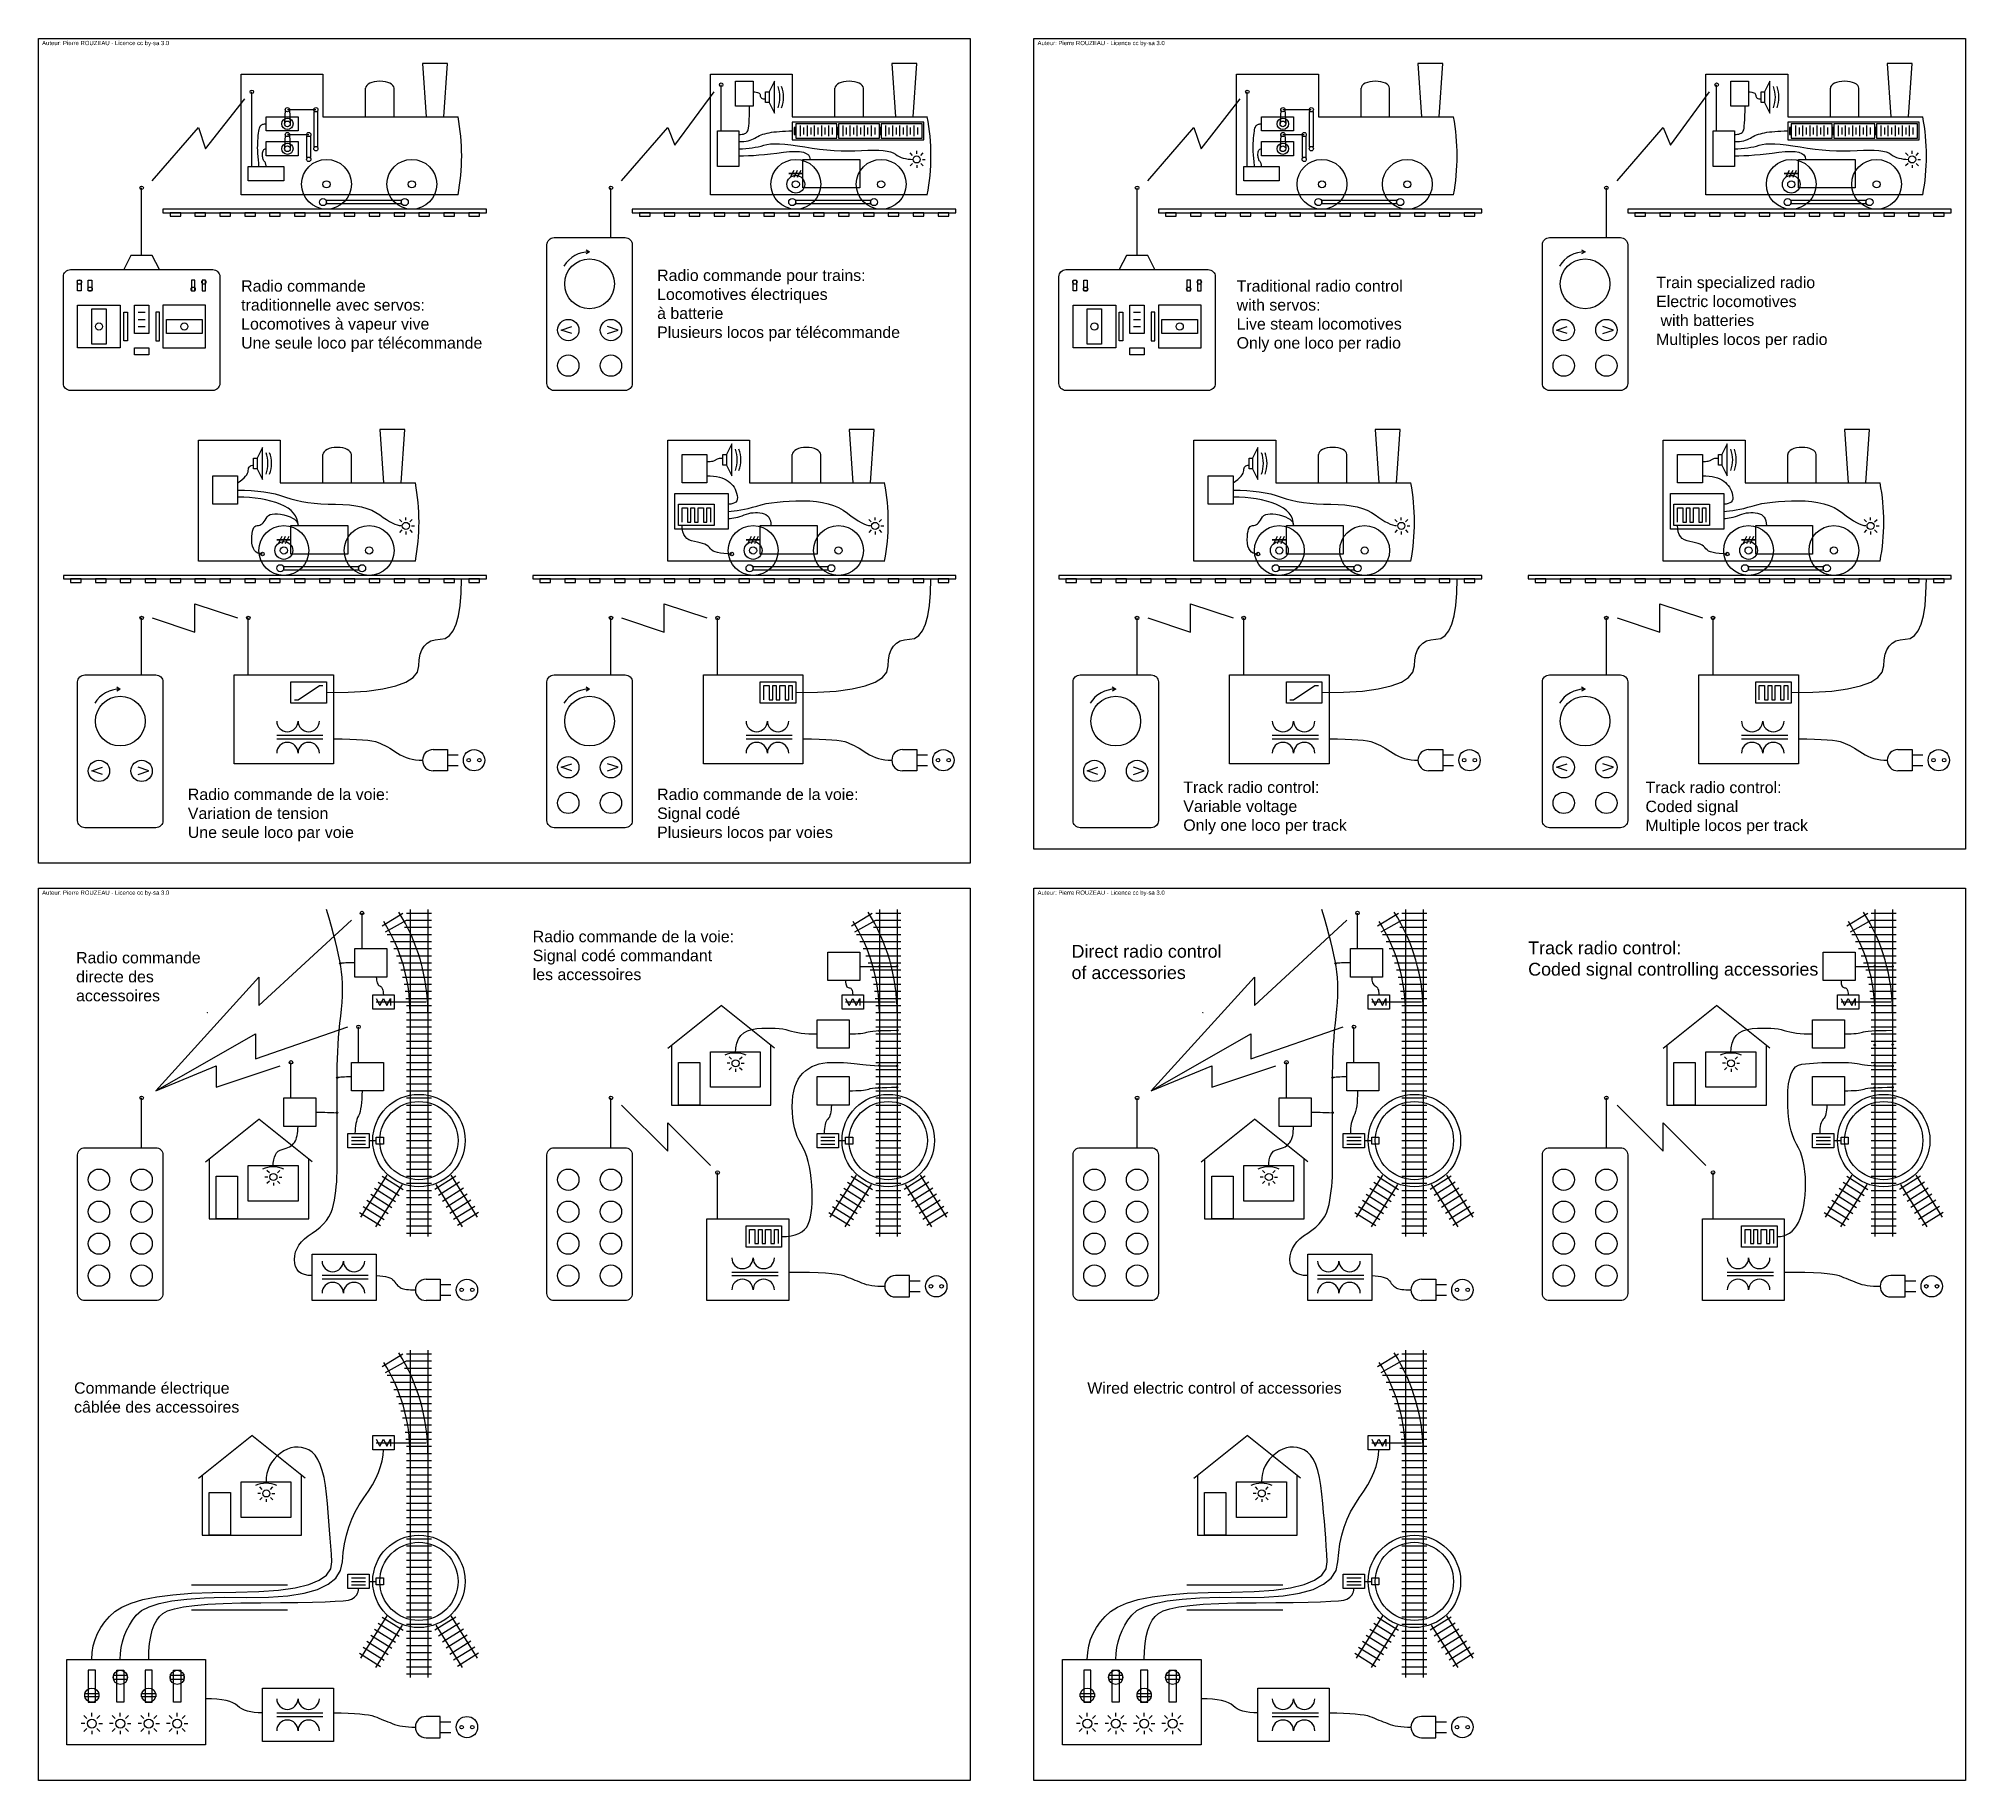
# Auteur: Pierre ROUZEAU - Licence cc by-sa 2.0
# Model space of a CAD drawing. Extents: x -60 to 2650, y -1840 to 610.
import ezdxf

# ---------------------------------------------------------------- set-up
doc = ezdxf.new("R2010")
doc.units = 0
doc.layers.get('0').update_dxf_attribs({"linetype": 'CONTINUOUS'})
for name, color, linetype in [('CABLES', 6, 'CONTINUOUS'), ('LAMPES', 1, 'CONTINUOUS'), ('MINCE', 3, 'CONTINUOUS')]:
    doc.layers.add(name, color=color, linetype=linetype)
doc.styles.get("Standard").update_dxf_attribs({"font": 'ARIAL.TTF'})

msp = doc.modelspace()

# ---------------------------------------------------------------- texts
at = {"attachment_point": 1}
for s, insert, char_height, width in [('Radio commande pour trains:\\PLocomotives électriques\\Pà batterie\\PPlusieurs locos par télécommande', (810, 285), 16, 430), ('Train specialized radio\\PElectric locomotives\\P with batteries\\PMultiples locos per radio', (2215, 275), 16, 420), ('Radio commande\\Ptraditionnelle avec servos:\\PLocomotives à vapeur vive\\PUne seule loco par télécommande', (225, 270), 16, 380), ('Traditional radio control\\Pwith servos:\\PLive steam locomotives\\POnly one loco per radio', (1625, 270), 16, 420), ('Radio commande de la voie:\\PVariation de tension\\PUne seule loco par voie', (150, -445), 16, 485), ('Radio commande de la voie:\\PSignal codé\\PPlusieurs locos par voies', (810, -445), 16, 425), ('Track radio control:\\PVariable voltage\\POnly one loco per track', (1550, -435), 16, 420), ('Track radio control:\\PCoded signal\\PMultiple locos per track', (2200, -435.3), 16, 420), ('Radio commande de la voie:\\PSignal codé commandant\\Ples accessoires', (635, -645), 16, 405), ('Radio commande\\Pdirecte des\\Paccessoires', (-7.2, -674.8), 16, 302.211), ('Direct radio control\\Pof accessories', (1392.8, -664.8), 18, 302.211), ('Track radio control:\\PCoded signal controlling accessories', (2035, -660), 18, 405), ('Commande électrique\\Pcâblée des accessoires', (-10, -1280), 16, 375), ('Wired electric control of accessories', (1415, -1280), 16, 355)]:
    msp.add_mtext(s, dxfattribs=dict(at, insert=insert, char_height=char_height, width=width))
at = {"layer": 'MINCE', "char_height": 6, "width": 291.913, "attachment_point": 1}
for insert in [(-55, 606.7), (1345, 606.7), (-55, -588.3), (1345, -588.3)]:
    msp.add_mtext('Auteur: Pierre ROUZEAU - Licence cc by-sa 3.0', dxfattribs=dict(at, insert=insert))

# ---------------------------------------------------------------- blocks, each defined once
blk = doc.blocks.new('A$C7EDB3ABB')
blk.add_lwpolyline([(0, 30), (50, 30), (50, 0), (0, 0)], close=True)
blk.add_lwpolyline([(5, 5), (5, 5), (5, 5), (5, 5), (5, 5), (5, 25), (12.5, 25), (12.5, 5), (17.5, 5), (17.5, 25), (17.5, 25), (22.5, 25), (22.5, 5), (27.5, 5), (27.5, 25), (35, 25), (35, 5), (40, 5), (40, 25), (45, 25), (45, 5)])
blk = doc.blocks.new('A$C2519691F')
for p, q in [((3.4, 17.7), (0, 21.1)), ((3.4, 6.3), (0, 2.9)), ((9.1, 20), (9.1, 24)), ((9.1, 4), (9.1, 0)), ((14.8, 17.7), (18.2, 21.1)), ((14.8, 6.3), (18.2, 2.9)), ((17.1, 12), (21.1, 12))]:
    blk.add_line(p, q)
blk.add_circle((9.1, 12), 5)
blk = doc.blocks.new('A$C7CCD0332')
blk.add_blockref('A$C2519691F', (0, 0))
blk = doc.blocks.new('A$C612E155D')
blk.add_lwpolyline([(15, 0), (0, 5), (15, 10)])
blk = doc.blocks.new('A$C52EA451D')
blk.add_lwpolyline([(20, 10), (5, 15), (20, 20)])
for centre in [(15, 15), (75, 15)]:
    blk.add_circle(centre, 15)
at = {"xscale": -1}
blk.add_blockref('A$C612E155D', (85, 10), dxfattribs=at)
blk = doc.blocks.new('A$C04E87E10')
for centre in [(15, 60), (75, 60), (15, 15), (75, 15)]:
    blk.add_circle(centre, 15)

# ---------------------------------------------------------------- linework, layer by layer
for p, q in [((900, 480), (900, 545)), ((2300, 480), (2300, 545)), ((240, 430), (240, 535)), ((400, 500), (400, 540)), ((440, 500), (440, 540)), ((1060, 500), (1060, 540)), ((1100, 500), (1100, 540)), ((1640, 430), (1640, 535)), ((1800, 500), (1800, 540)), ((1840, 500), (1840, 540)), ((2460, 500), (2460, 540)), ((2500, 500), (2500, 540)), ((287, 510.1), (286, 490.2)), ((290, 510), (330, 510)), ((293, 510.1), (294, 490.2)), ((1687, 510.1), (1686, 490.2)), ((1690, 510), (1730, 510)), ((1693, 510.1), (1694, 490.2)), ((287, 475.1), (286, 455.2)), ((290, 475), (320, 475)), ((293, 475.1), (294, 455.2)), ((1011, 487.5), (1011, 472.5)), ((1016, 485), (1016, 475)), ((1021, 487.5), (1021, 472.5)), ((1026, 485), (1026, 475)), ((1031, 487.5), (1031, 472.5)), ((1036, 485), (1036, 475)), ((1041, 487.5), (1041, 472.5)), ((1046, 485), (1046, 475)), ((1051, 487.5), (1051, 472.5)), ((1056, 485), (1056, 475)), ((1071, 487.5), (1071, 472.5)), ((1076, 485), (1076, 475)), ((1081, 487.5), (1081, 472.5)), ((1086, 485), (1086, 475)), ((1091, 487.5), (1091, 472.5)), ((1096, 485), (1096, 475)), ((1101, 487.5), (1101, 472.5)), ((1106, 485), (1106, 475)), ((1111, 487.5), (1111, 472.5)), ((1116, 485), (1116, 475)), ((1131, 487.5), (1131, 472.5)), ((1136, 485), (1136, 475)), ((1141, 487.5), (1141, 472.5)), ((1146, 485), (1146, 475)), ((1151, 487.5), (1151, 472.5)), ((1156, 485), (1156, 475)), ((1161, 487.5), (1161, 472.5)), ((1166, 485), (1166, 475)), ((1171, 487.5), (1171, 472.5)), ((1176, 485), (1176, 475)), ((1687, 475.1), (1686, 455.2)), ((1690, 475), (1720, 475)), ((1693, 475.1), (1694, 455.2)), ((2411, 487.5), (2411, 472.5)), ((2416, 485), (2416, 475)), ((2421, 487.5), (2421, 472.5)), ((2426, 485), (2426, 475)), ((2431, 487.5), (2431, 472.5)), ((2436, 485), (2436, 475)), ((2441, 487.5), (2441, 472.5)), ((2446, 485), (2446, 475)), ((2451, 487.5), (2451, 472.5)), ((2456, 485), (2456, 475)), ((2471, 487.5), (2471, 472.5)), ((2476, 485), (2476, 475)), ((2481, 487.5), (2481, 472.5)), ((2486, 485), (2486, 475)), ((2491, 487.5), (2491, 472.5)), ((2496, 485), (2496, 475)), ((2501, 487.5), (2501, 472.5)), ((2506, 485), (2506, 475)), ((2511, 487.5), (2511, 472.5)), ((2516, 485), (2516, 475)), ((2531, 487.5), (2531, 472.5)), ((2536, 485), (2536, 475)), ((2541, 487.5), (2541, 472.5)), ((2546, 485), (2546, 475)), ((2551, 487.5), (2551, 472.5)), ((2556, 485), (2556, 475)), ((2561, 487.5), (2561, 472.5)), ((2566, 485), (2566, 475)), ((2571, 487.5), (2571, 472.5)), ((2576, 485), (2576, 475)), ((997.5, 415), (1002.5, 425)), ((1002.5, 415), (1007.5, 425)), ((1007.5, 415), (1012.5, 425)), ((2397.5, 415), (2402.5, 425)), ((2402.5, 415), (2407.5, 425)), ((2407.5, 415), (2412.5, 425)), ((85, 305), (85, 400)), ((745, 330), (745, 400)), ((1485, 305), (1485, 400)), ((2145, 330), (2145, 400)), ((80, 225), (90, 225)), ((1480, 225), (1490, 225)), ((80, 215), (90, 215)), ((80, 205), (90, 205)), ((1480, 215), (1490, 215)), ((1480, 205), (1490, 205)), ((340, -15), (340, 25)), ((380, -15), (380, 25)), ((1000, -15), (1000, 25)), ((1040, -15), (1040, 25)), ((1740, -15), (1740, 25)), ((1780, -15), (1780, 25)), ((2400, -15), (2400, 25)), ((2440, -15), (2440, 25)), ((277.5, -100), (282.5, -90)), ((282.5, -100), (287.5, -90)), ((287.5, -100), (292.5, -90)), ((937.5, -100), (942.5, -90)), ((942.5, -100), (947.5, -90)), ((947.5, -100), (952.5, -90)), ((1677.5, -100), (1682.5, -90)), ((1682.5, -100), (1687.5, -90)), ((1687.5, -100), (1692.5, -90)), ((2337.5, -100), (2342.5, -90)), ((2342.5, -100), (2347.5, -90)), ((2347.5, -100), (2352.5, -90)), ((85, -285), (85, -205)), ((235, -285), (235, -205)), ((745, -285), (745, -205)), ((895, -285), (895, -205)), ((1485, -285), (1485, -205)), ((1635, -285), (1635, -205)), ((2145, -285), (2145, -205)), ((2295, -285), (2295, -205)), ((275, -370), (340, -370)), ((275, -375), (340, -375)), ((935, -370), (1000, -370)), ((935, -375), (1000, -375)), ((1675, -370), (1740, -370)), ((1675, -375), (1740, -375)), ((2335, -370), (2400, -370)), ((2335, -375), (2400, -375)), ((515, -397.5), (530, -397.5)), ((1175, -397.5), (1190, -397.5)), ((1915, -397.5), (1930, -397.5)), ((2575, -397.5), (2590, -397.5)), ((515, -412.5), (530, -412.5)), ((1175, -412.5), (1190, -412.5)), ((1915, -412.5), (1930, -412.5)), ((2575, -412.5), (2590, -412.5)), ((395, -670), (395, -620)), ((423.2, -637.8), (452.5, -620)), ((457.5, -620), (492.5, -620)), ((462.5, -615), (462.5, -1075)), ((487.5, -615), (487.5, -1075)), ((1083.2, -637.8), (1112.5, -620)), ((1117.5, -620), (1152.5, -620)), ((1122.5, -615), (1122.5, -1075)), ((1147.5, -615), (1147.5, -1075)), ((1795, -670), (1795, -620)), ((1823.2, -637.8), (1852.5, -620)), ((1857.5, -620), (1892.5, -620)), ((1862.5, -615), (1862.5, -1075)), ((1887.5, -615), (1887.5, -1075)), ((2483.2, -637.8), (2512.5, -620)), ((2517.5, -620), (2552.5, -620)), ((2522.5, -615), (2522.5, -1075)), ((2547.5, -615), (2547.5, -1075)), ((428.1, -646.2), (457.5, -630)), ((430.2, -650), (492.5, -650)), ((454.5, -640), (492.5, -640)), ((457.5, -630), (492.5, -630)), ((1088.1, -646.2), (1117.5, -630)), ((1090.2, -650), (1152.5, -650)), ((1114.5, -640), (1152.5, -640)), ((1117.5, -630), (1152.5, -630)), ((1828.1, -646.2), (1857.5, -630)), ((1830.2, -650), (1892.5, -650)), ((1854.5, -640), (1892.5, -640)), ((1857.5, -630), (1892.5, -630)), ((2488.1, -646.2), (2517.5, -630)), ((2490.2, -650), (2552.5, -650)), ((2514.5, -640), (2552.5, -640)), ((2517.5, -630), (2552.5, -630)), ((435.2, -660), (492.5, -660)), ((439.6, -670), (492.5, -670)), ((1095.2, -660), (1152.5, -660)), ((1099.6, -670), (1152.5, -670)), ((1835.2, -660), (1892.5, -660)), ((1839.6, -670), (1892.5, -670)), ((2495.2, -660), (2552.5, -660)), ((2499.6, -670), (2552.5, -670)), ((443.5, -680), (492.5, -680)), ((446.8, -690), (492.5, -690)), ((449.7, -700), (492.5, -700)), ((1103.5, -680), (1152.5, -680)), ((1106.8, -690), (1152.5, -690)), ((1109.7, -700), (1152.5, -700)), ((1843.5, -680), (1892.5, -680)), ((1846.8, -690), (1892.5, -690)), ((1849.7, -700), (1892.5, -700)), ((2503.5, -680), (2552.5, -680)), ((2506.8, -690), (2552.5, -690)), ((2509.7, -700), (2552.5, -700)), ((452.1, -710), (492.5, -710)), ((454.1, -720), (492.5, -720)), ((455.6, -730), (492.5, -730)), ((1112.1, -710), (1152.5, -710)), ((1114.1, -720), (1152.5, -720)), ((1115.6, -730), (1152.5, -730)), ((1852.1, -710), (1892.5, -710)), ((1854.1, -720), (1892.5, -720)), ((1855.6, -730), (1892.5, -730)), ((2512.1, -710), (2552.5, -710)), ((2514.1, -720), (2552.5, -720)), ((2515.6, -730), (2552.5, -730)), ((415, -745), (485, -745)), ((456.6, -740), (492.5, -740)), ((457.5, -750), (492.5, -750)), ((825, -810), (900, -750)), ((975, -810), (900, -750)), ((1075, -745), (1145, -745)), ((1116.6, -740), (1152.5, -740)), ((1117.5, -750), (1152.5, -750)), ((1815, -745), (1885, -745)), ((1856.6, -740), (1892.5, -740)), ((1857.5, -750), (1892.5, -750)), ((2225, -810), (2300, -750)), ((2375, -810), (2300, -750)), ((2475, -745), (2545, -745)), ((2516.6, -740), (2552.5, -740)), ((2517.5, -750), (2552.5, -750)), ((390, -830), (390, -780)), ((457.5, -760), (492.5, -760)), ((457.5, -770), (492.5, -770)), ((457.5, -780), (492.5, -780)), ((1117.5, -760), (1152.5, -760)), ((1117.5, -770), (1152.5, -770)), ((1117.5, -780), (1152.5, -780)), ((1790, -830), (1790, -780)), ((1857.5, -760), (1892.5, -760)), ((1857.5, -770), (1892.5, -770)), ((1857.5, -780), (1892.5, -780)), ((2517.5, -760), (2552.5, -760)), ((2517.5, -770), (2552.5, -770)), ((2517.5, -780), (2552.5, -780)), ((457.5, -790), (492.5, -790)), ((457.5, -800), (492.5, -800)), ((457.5, -810), (492.5, -810)), ((830, -805.9), (830, -890)), ((970, -890), (970, -805.9)), ((1117.5, -790), (1152.5, -790)), ((1117.5, -800), (1152.5, -800)), ((1117.5, -810), (1152.5, -810)), ((1857.5, -790), (1892.5, -790)), ((1857.5, -800), (1892.5, -800)), ((1857.5, -810), (1892.5, -810)), ((2230, -805.9), (2230, -890)), ((2370, -890), (2370, -805.9)), ((2517.5, -790), (2552.5, -790)), ((2517.5, -800), (2552.5, -800)), ((2517.5, -810), (2552.5, -810)), ((295, -880), (295, -830)), ((457.5, -820), (492.5, -820)), ((457.5, -830), (492.5, -830)), ((457.5, -840), (492.5, -840)), ((840, -830), (870, -830)), ((840, -890), (840, -830)), ((870, -830), (870, -890)), ((885, -815), (955, -815)), ((885, -865), (885, -815)), ((955, -815), (955, -865)), ((1117.5, -820), (1152.5, -820)), ((1117.5, -830), (1152.5, -830)), ((1117.5, -840), (1152.5, -840)), ((1695, -880), (1695, -830)), ((1857.5, -820), (1892.5, -820)), ((1857.5, -830), (1892.5, -830)), ((1857.5, -840), (1892.5, -840)), ((2240, -830), (2270, -830)), ((2240, -890), (2240, -830)), ((2270, -830), (2270, -890)), ((2285, -815), (2355, -815)), ((2285, -865), (2285, -815)), ((2355, -815), (2355, -865)), ((2517.5, -820), (2552.5, -820)), ((2517.5, -830), (2552.5, -830)), ((2517.5, -840), (2552.5, -840)), ((457.5, -850), (492.5, -850)), ((457.5, -860), (492.5, -860)), ((955, -865), (885, -865)), ((1117.5, -850), (1152.5, -850)), ((1117.5, -860), (1152.5, -860)), ((1857.5, -850), (1892.5, -850)), ((1857.5, -860), (1892.5, -860)), ((2355, -865), (2285, -865)), ((2517.5, -850), (2552.5, -850)), ((2517.5, -860), (2552.5, -860)), ((85, -950), (85, -880)), ((457.5, -870), (492.5, -870)), ((457.5, -880), (492.5, -880)), ((457.5, -890), (492.5, -890)), ((745, -950), (745, -880)), ((830, -890), (970, -890)), ((870, -890), (840, -890)), ((1117.5, -870), (1152.5, -870)), ((1117.5, -880), (1152.5, -880)), ((1117.5, -890), (1152.5, -890)), ((1485, -950), (1485, -880)), ((1857.5, -870), (1892.5, -870)), ((1857.5, -880), (1892.5, -880)), ((1857.5, -890), (1892.5, -890)), ((2145, -950), (2145, -880)), ((2230, -890), (2370, -890)), ((2270, -890), (2240, -890)), ((2517.5, -870), (2552.5, -870)), ((2517.5, -880), (2552.5, -880)), ((2517.5, -890), (2552.5, -890)), ((175, -970), (250, -910)), ((325, -970), (250, -910)), ((457.5, -900), (492.5, -900)), ((457.5, -910), (492.5, -910)), ((457.5, -920), (492.5, -920)), ((1117.5, -900), (1152.5, -900)), ((1117.5, -910), (1152.5, -910)), ((1117.5, -920), (1152.5, -920)), ((1575, -970), (1650, -910)), ((1725, -970), (1650, -910)), ((1857.5, -900), (1892.5, -900)), ((1857.5, -910), (1892.5, -910)), ((1857.5, -920), (1892.5, -920)), ((2517.5, -900), (2552.5, -900)), ((2517.5, -910), (2552.5, -910)), ((2517.5, -920), (2552.5, -920)), ((380, -935), (400, -935)), ((380, -940), (400, -940)), ((380, -945), (400, -945)), ((405, -940), (415, -940)), ((457.5, -930), (492.5, -930)), ((457.5, -940), (492.5, -940)), ((1040, -935), (1060, -935)), ((1040, -940), (1060, -940)), ((1040, -945), (1060, -945)), ((1065, -940), (1075, -940)), ((1117.5, -930), (1152.5, -930)), ((1117.5, -940), (1152.5, -940)), ((1780, -935), (1800, -935)), ((1780, -940), (1800, -940)), ((1780, -945), (1800, -945)), ((1805, -940), (1815, -940)), ((1857.5, -930), (1892.5, -930)), ((1857.5, -940), (1892.5, -940)), ((2440, -935), (2460, -935)), ((2440, -940), (2460, -940)), ((2440, -945), (2460, -945)), ((2465, -940), (2475, -940)), ((2517.5, -930), (2552.5, -930)), ((2517.5, -940), (2552.5, -940)), ((457.5, -950), (492.5, -950)), ((457.5, -960), (492.5, -960)), ((457.5, -970), (492.5, -970)), ((1117.5, -950), (1152.5, -950)), ((1117.5, -960), (1152.5, -960)), ((1117.5, -970), (1152.5, -970)), ((1857.5, -950), (1892.5, -950)), ((1857.5, -960), (1892.5, -960)), ((1857.5, -970), (1892.5, -970)), ((2517.5, -950), (2552.5, -950)), ((2517.5, -960), (2552.5, -960)), ((2517.5, -970), (2552.5, -970)), ((430, -988.5), (392.9, -1047.9)), ((451.2, -1001.7), (414.1, -1061.1)), ((417.8, -998.6), (447.4, -1017.1)), ((423.1, -990.1), (452.7, -1008.6)), ((457.5, -980), (492.5, -980)), ((457.5, -990), (492.5, -990)), ((457.5, -1000), (492.5, -1000)), ((526.9, -990.1), (497.3, -1008.6)), ((498.8, -1001.7), (535.9, -1061.1)), ((532.2, -998.6), (502.6, -1017.1)), ((520, -988.5), (557.1, -1047.9)), ((895, -1050), (895, -985)), ((1090, -988.5), (1052.9, -1047.9)), ((1111.2, -1001.7), (1074.1, -1061.1)), ((1077.8, -998.6), (1107.4, -1017.1)), ((1083.1, -990.1), (1112.7, -1008.6)), ((1117.5, -980), (1152.5, -980)), ((1117.5, -990), (1152.5, -990)), ((1117.5, -1000), (1152.5, -1000)), ((1186.9, -990.1), (1157.3, -1008.6)), ((1158.8, -1001.7), (1195.9, -1061.1)), ((1192.2, -998.6), (1162.6, -1017.1)), ((1180, -988.5), (1217.1, -1047.9)), ((1830, -988.5), (1792.9, -1047.9)), ((1851.2, -1001.7), (1814.1, -1061.1)), ((1817.8, -998.6), (1847.4, -1017.1)), ((1823.1, -990.1), (1852.7, -1008.6)), ((1857.5, -980), (1892.5, -980)), ((1857.5, -990), (1892.5, -990)), ((1857.5, -1000), (1892.5, -1000)), ((1926.9, -990.1), (1897.3, -1008.6)), ((1898.8, -1001.7), (1935.9, -1061.1)), ((1932.2, -998.6), (1902.6, -1017.1)), ((1920, -988.5), (1957.1, -1047.9)), ((2295, -1050), (2295, -985)), ((2490, -988.5), (2452.9, -1047.9)), ((2511.2, -1001.7), (2474.1, -1061.1)), ((2477.8, -998.6), (2507.4, -1017.1)), ((2483.1, -990.1), (2512.7, -1008.6)), ((2517.5, -980), (2552.5, -980)), ((2517.5, -990), (2552.5, -990)), ((2517.5, -1000), (2552.5, -1000)), ((2586.9, -990.1), (2557.3, -1008.6)), ((2558.8, -1001.7), (2595.9, -1061.1)), ((2592.2, -998.6), (2562.6, -1017.1)), ((2580, -988.5), (2617.1, -1047.9)), ((401.9, -1024), (431.5, -1042.6)), ((407.2, -1015.5), (436.8, -1034.1)), ((412.5, -1007), (442.1, -1025.6)), ((457.5, -1010), (492.5, -1010)), ((457.5, -1020), (492.5, -1020)), ((537.5, -1007), (507.9, -1025.6)), ((542.8, -1015.5), (513.2, -1034.1)), ((548.1, -1024), (518.5, -1042.6)), ((1061.9, -1024), (1091.5, -1042.6)), ((1067.2, -1015.5), (1096.8, -1034.1)), ((1072.5, -1007), (1102.1, -1025.6)), ((1117.5, -1010), (1152.5, -1010)), ((1117.5, -1020), (1152.5, -1020)), ((1197.5, -1007), (1167.9, -1025.6)), ((1202.8, -1015.5), (1173.2, -1034.1)), ((1208.1, -1024), (1178.5, -1042.6)), ((1801.9, -1024), (1831.5, -1042.6)), ((1807.2, -1015.5), (1836.8, -1034.1)), ((1812.5, -1007), (1842.1, -1025.6)), ((1857.5, -1010), (1892.5, -1010)), ((1857.5, -1020), (1892.5, -1020)), ((1937.5, -1007), (1907.9, -1025.6)), ((1942.8, -1015.5), (1913.2, -1034.1)), ((1948.1, -1024), (1918.5, -1042.6)), ((2461.9, -1024), (2491.5, -1042.6)), ((2467.2, -1015.5), (2496.8, -1034.1)), ((2472.5, -1007), (2502.1, -1025.6)), ((2517.5, -1010), (2552.5, -1010)), ((2517.5, -1020), (2552.5, -1020)), ((2597.5, -1007), (2567.9, -1025.6)), ((2602.8, -1015.5), (2573.2, -1034.1)), ((2608.1, -1024), (2578.5, -1042.6)), ((391.3, -1041), (420.9, -1059.5)), ((396.6, -1032.5), (426.2, -1051)), ((457.5, -1030), (492.5, -1030)), ((457.5, -1040), (492.5, -1040)), ((457.5, -1050), (492.5, -1050)), ((553.4, -1032.5), (523.8, -1051)), ((558.7, -1041), (529.1, -1059.5)), ((1051.3, -1041), (1080.9, -1059.5)), ((1056.6, -1032.5), (1086.2, -1051)), ((1117.5, -1030), (1152.5, -1030)), ((1117.5, -1040), (1152.5, -1040)), ((1117.5, -1050), (1152.5, -1050)), ((1213.4, -1032.5), (1183.8, -1051)), ((1218.7, -1041), (1189.1, -1059.5)), ((1791.3, -1041), (1820.9, -1059.5)), ((1796.6, -1032.5), (1826.2, -1051)), ((1857.5, -1030), (1892.5, -1030)), ((1857.5, -1040), (1892.5, -1040)), ((1857.5, -1050), (1892.5, -1050)), ((1953.4, -1032.5), (1923.8, -1051)), ((1958.7, -1041), (1929.1, -1059.5)), ((2451.3, -1041), (2480.9, -1059.5)), ((2456.6, -1032.5), (2486.2, -1051)), ((2517.5, -1030), (2552.5, -1030)), ((2517.5, -1040), (2552.5, -1040)), ((2517.5, -1050), (2552.5, -1050)), ((2613.4, -1032.5), (2583.8, -1051)), ((2618.7, -1041), (2589.1, -1059.5)), ((457.5, -1060), (492.5, -1060)), ((457.5, -1070), (492.5, -1070)), ((1117.5, -1060), (1152.5, -1060)), ((1117.5, -1070), (1152.5, -1070)), ((1857.5, -1060), (1892.5, -1060)), ((1857.5, -1070), (1892.5, -1070)), ((2517.5, -1060), (2552.5, -1060)), ((2517.5, -1070), (2552.5, -1070)), ((338.8, -1129.4), (403.8, -1129.4)), ((338.8, -1134.4), (403.8, -1134.4)), ((915, -1125), (980, -1125)), ((915, -1130), (980, -1130)), ((1165, -1137.5), (1180, -1137.5)), ((1738.8, -1129.4), (1803.8, -1129.4)), ((1738.8, -1134.4), (1803.8, -1134.4)), ((2315, -1125), (2380, -1125)), ((2315, -1130), (2380, -1130)), ((2565, -1137.5), (2580, -1137.5)), ((505, -1142.5), (520, -1142.5)), ((505, -1157.5), (520, -1157.5)), ((1165, -1152.5), (1180, -1152.5)), ((1905, -1142.5), (1920, -1142.5)), ((1905, -1157.5), (1920, -1157.5)), ((2565, -1152.5), (2580, -1152.5)), ((423.2, -1257.8), (452.5, -1240)), ((457.5, -1240), (492.5, -1240)), ((462.5, -1235), (462.5, -1695)), ((487.5, -1235), (487.5, -1695)), ((1823.2, -1257.8), (1852.5, -1240)), ((1857.5, -1240), (1892.5, -1240)), ((1862.5, -1235), (1862.5, -1695)), ((1887.5, -1235), (1887.5, -1695)), ((428.1, -1266.2), (457.5, -1250)), ((430.2, -1270), (492.5, -1270)), ((454.5, -1260), (492.5, -1260)), ((457.5, -1250), (492.5, -1250)), ((1828.1, -1266.2), (1857.5, -1250)), ((1830.2, -1270), (1892.5, -1270)), ((1854.5, -1260), (1892.5, -1260)), ((1857.5, -1250), (1892.5, -1250)), ((435.2, -1280), (492.5, -1280)), ((439.6, -1290), (492.5, -1290)), ((443.5, -1300), (492.5, -1300)), ((1835.2, -1280), (1892.5, -1280)), ((1839.6, -1290), (1892.5, -1290)), ((1843.5, -1300), (1892.5, -1300)), ((446.8, -1310), (492.5, -1310)), ((449.7, -1320), (492.5, -1320)), ((1846.8, -1310), (1892.5, -1310)), ((1849.7, -1320), (1892.5, -1320)), ((165, -1415), (240, -1355)), ((315, -1415), (240, -1355)), ((452.1, -1330), (492.5, -1330)), ((454.1, -1340), (492.5, -1340)), ((455.6, -1350), (492.5, -1350)), ((1565, -1415), (1640, -1355)), ((1715, -1415), (1640, -1355)), ((1852.1, -1330), (1892.5, -1330)), ((1854.1, -1340), (1892.5, -1340)), ((1855.6, -1350), (1892.5, -1350)), ((415, -1365), (485, -1365)), ((456.6, -1360), (492.5, -1360)), ((457.5, -1370), (492.5, -1370)), ((457.5, -1380), (492.5, -1380)), ((1815, -1365), (1885, -1365)), ((1856.6, -1360), (1892.5, -1360)), ((1857.5, -1370), (1892.5, -1370)), ((1857.5, -1380), (1892.5, -1380)), ((457.5, -1390), (492.5, -1390)), ((457.5, -1400), (492.5, -1400)), ((1857.5, -1390), (1892.5, -1390)), ((1857.5, -1400), (1892.5, -1400)), ((170, -1410.9), (170, -1495)), ((180, -1435), (210, -1435)), ((180, -1495), (180, -1435)), ((210, -1435), (210, -1495)), ((225, -1420), (295, -1420)), ((225, -1470), (225, -1420)), ((295, -1420), (295, -1470)), ((310, -1495), (310, -1410.9)), ((457.5, -1410), (492.5, -1410)), ((457.5, -1420), (492.5, -1420)), ((457.5, -1430), (492.5, -1430)), ((1570, -1410.9), (1570, -1495)), ((1580, -1435), (1610, -1435)), ((1580, -1495), (1580, -1435)), ((1610, -1435), (1610, -1495)), ((1625, -1420), (1695, -1420)), ((1625, -1470), (1625, -1420)), ((1695, -1420), (1695, -1470)), ((1710, -1495), (1710, -1410.9)), ((1857.5, -1410), (1892.5, -1410)), ((1857.5, -1420), (1892.5, -1420)), ((1857.5, -1430), (1892.5, -1430)), ((457.5, -1440), (492.5, -1440)), ((457.5, -1450), (492.5, -1450)), ((457.5, -1460), (492.5, -1460)), ((1857.5, -1440), (1892.5, -1440)), ((1857.5, -1450), (1892.5, -1450)), ((1857.5, -1460), (1892.5, -1460)), ((295, -1470), (225, -1470)), ((457.5, -1470), (492.5, -1470)), ((457.5, -1480), (492.5, -1480)), ((457.5, -1490), (492.5, -1490)), ((1695, -1470), (1625, -1470)), ((1857.5, -1470), (1892.5, -1470)), ((1857.5, -1480), (1892.5, -1480)), ((1857.5, -1490), (1892.5, -1490)), ((170, -1495), (310, -1495)), ((210, -1495), (180, -1495)), ((457.5, -1500), (492.5, -1500)), ((457.5, -1510), (492.5, -1510)), ((1570, -1495), (1710, -1495)), ((1610, -1495), (1580, -1495)), ((1857.5, -1500), (1892.5, -1500)), ((1857.5, -1510), (1892.5, -1510)), ((457.5, -1520), (492.5, -1520)), ((457.5, -1530), (492.5, -1530)), ((457.5, -1540), (492.5, -1540)), ((1857.5, -1520), (1892.5, -1520)), ((1857.5, -1530), (1892.5, -1530)), ((1857.5, -1540), (1892.5, -1540)), ((155, -1565), (290, -1565)), ((380, -1555), (400, -1555)), ((380, -1560), (400, -1560)), ((380, -1565), (400, -1565)), ((405, -1560), (415, -1560)), ((457.5, -1550), (492.5, -1550)), ((457.5, -1560), (492.5, -1560)), ((457.5, -1570), (492.5, -1570)), ((1555, -1565), (1690, -1565)), ((1780, -1555), (1800, -1555)), ((1780, -1560), (1800, -1560)), ((1780, -1565), (1800, -1565)), ((1805, -1560), (1815, -1560)), ((1857.5, -1550), (1892.5, -1550)), ((1857.5, -1560), (1892.5, -1560)), ((1857.5, -1570), (1892.5, -1570)), ((457.5, -1580), (492.5, -1580)), ((457.5, -1590), (492.5, -1590)), ((1857.5, -1580), (1892.5, -1580)), ((1857.5, -1590), (1892.5, -1590)), ((155, -1600), (290, -1600)), ((430, -1608.5), (392.9, -1667.9)), ((451.2, -1621.7), (414.1, -1681.1)), ((417.8, -1618.6), (447.4, -1637.1)), ((423.1, -1610.1), (452.7, -1628.6)), ((457.5, -1600), (492.5, -1600)), ((457.5, -1610), (492.5, -1610)), ((457.5, -1620), (492.5, -1620)), ((526.9, -1610.1), (497.3, -1628.6)), ((498.8, -1621.7), (535.9, -1681.1)), ((532.2, -1618.6), (502.6, -1637.1)), ((520, -1608.5), (557.1, -1667.9)), ((1555, -1600), (1690, -1600)), ((1830, -1608.5), (1792.9, -1667.9)), ((1851.2, -1621.7), (1814.1, -1681.1)), ((1817.8, -1618.6), (1847.4, -1637.1)), ((1823.1, -1610.1), (1852.7, -1628.6)), ((1857.5, -1600), (1892.5, -1600)), ((1857.5, -1610), (1892.5, -1610)), ((1857.5, -1620), (1892.5, -1620)), ((1926.9, -1610.1), (1897.3, -1628.6)), ((1898.8, -1621.7), (1935.9, -1681.1)), ((1932.2, -1618.6), (1902.6, -1637.1)), ((1920, -1608.5), (1957.1, -1667.9)), ((396.6, -1652.5), (426.2, -1671)), ((401.9, -1644), (431.5, -1662.6)), ((407.2, -1635.5), (436.8, -1654.1)), ((412.5, -1627), (442.1, -1645.6)), ((457.5, -1630), (492.5, -1630)), ((457.5, -1640), (492.5, -1640)), ((457.5, -1650), (492.5, -1650)), ((537.5, -1627), (507.9, -1645.6)), ((542.8, -1635.5), (513.2, -1654.1)), ((548.1, -1644), (518.5, -1662.6)), ((553.4, -1652.5), (523.8, -1671)), ((1796.6, -1652.5), (1826.2, -1671)), ((1801.9, -1644), (1831.5, -1662.6)), ((1807.2, -1635.5), (1836.8, -1654.1)), ((1812.5, -1627), (1842.1, -1645.6)), ((1857.5, -1630), (1892.5, -1630)), ((1857.5, -1640), (1892.5, -1640)), ((1857.5, -1650), (1892.5, -1650)), ((1937.5, -1627), (1907.9, -1645.6)), ((1942.8, -1635.5), (1913.2, -1654.1)), ((1948.1, -1644), (1918.5, -1662.6)), ((1953.4, -1652.5), (1923.8, -1671)), ((391.3, -1661), (420.9, -1679.5)), ((457.5, -1660), (492.5, -1660)), ((457.5, -1670), (492.5, -1670)), ((457.5, -1680), (492.5, -1680)), ((558.7, -1661), (529.1, -1679.5)), ((1791.3, -1661), (1820.9, -1679.5)), ((1857.5, -1660), (1892.5, -1660)), ((1857.5, -1670), (1892.5, -1670)), ((1857.5, -1680), (1892.5, -1680)), ((1958.7, -1661), (1929.1, -1679.5)), ((457.5, -1690), (492.5, -1690)), ((1857.5, -1690), (1892.5, -1690)), ((45, -1760), (40, -1760)), ((47.9, -1752.9), (43.7, -1748.7)), ((55, -1750), (55, -1745)), ((62.1, -1752.9), (66.3, -1748.7)), ((65, -1760), (70, -1760)), ((125, -1760), (120, -1760)), ((127.9, -1752.9), (123.7, -1748.7)), ((135, -1750), (135, -1745)), ((142.1, -1752.9), (146.3, -1748.7)), ((145, -1760), (150, -1760)), ((275, -1745), (340, -1745)), ((275, -1750), (340, -1750)), ((505, -1757.5), (520, -1757.5)), ((1445, -1760), (1440, -1760)), ((1447.9, -1752.9), (1443.7, -1748.7)), ((1455, -1750), (1455, -1745)), ((1462.1, -1752.9), (1466.3, -1748.7)), ((1465, -1760), (1470, -1760)), ((1525, -1760), (1520, -1760)), ((1527.9, -1752.9), (1523.7, -1748.7)), ((1535, -1750), (1535, -1745)), ((1542.1, -1752.9), (1546.3, -1748.7)), ((1545, -1760), (1550, -1760)), ((1675, -1745), (1740, -1745)), ((1675, -1750), (1740, -1750)), ((1905, -1757.5), (1920, -1757.5)), ((47.9, -1767.1), (43.7, -1771.3)), ((55, -1770), (55, -1775)), ((62.1, -1767.1), (66.3, -1771.3)), ((127.9, -1767.1), (123.7, -1771.3)), ((135, -1770), (135, -1775)), ((142.1, -1767.1), (146.3, -1771.3)), ((505, -1772.5), (520, -1772.5)), ((1447.9, -1767.1), (1443.7, -1771.3)), ((1455, -1770), (1455, -1775)), ((1462.1, -1767.1), (1466.3, -1771.3)), ((1527.9, -1767.1), (1523.7, -1771.3)), ((1535, -1770), (1535, -1775)), ((1542.1, -1767.1), (1546.3, -1771.3)), ((1905, -1772.5), (1920, -1772.5))]:
    msp.add_line(p, q)
for points in [[(-60, 610), (1250, 610), (1250, -550), (-60, -550)], [(1340, 610), (2650, 610), (2650, -530), (1340, -530)], [(515, 575), (480, 575), (485, 500), (510, 500)], [(1175, 575), (1140, 575), (1145, 500), (1170, 500)], [(1915, 575), (1880, 575), (1885, 500), (1910, 500)], [(2575, 575), (2540, 575), (2545, 500), (2570, 500)], [(920, 550), (945, 550), (945, 515), (920, 515)], [(2320, 550), (2345, 550), (2345, 515), (2320, 515)], [(962.5, 535), (967.5, 535), (967.5, 520), (962.5, 520)], [(2362.5, 535), (2367.5, 535), (2367.5, 520), (2362.5, 520)], [(260, 500), (305, 500), (305, 480), (260, 480)], [(327.5, 507.5), (332.5, 507.5), (332.5, 457.5), (327.5, 457.5)], [(1185, 492.5), (1000, 492.5), (1000, 467.5), (1185, 467.5)], [(1062.5, 490), (1005, 490), (1005, 470), (1062.5, 470)], [(1122.5, 490), (1065, 490), (1065, 470), (1122.5, 470)], [(1182.5, 490), (1125, 490), (1125, 470), (1182.5, 470)], [(1660, 500), (1705, 500), (1705, 480), (1660, 480)], [(1727.5, 507.5), (1732.5, 507.5), (1732.5, 457.5), (1727.5, 457.5)], [(2585, 492.5), (2400, 492.5), (2400, 467.5), (2585, 467.5)], [(2462.5, 490), (2405, 490), (2405, 470), (2462.5, 470)], [(2522.5, 490), (2465, 490), (2465, 470), (2522.5, 470)], [(2582.5, 490), (2525, 490), (2525, 470), (2582.5, 470)], [(260, 465), (305, 465), (305, 445), (260, 445)], [(317.5, 472.5), (322.5, 472.5), (322.5, 442.5), (317.5, 442.5)], [(895, 480), (925, 480), (925, 430), (895, 430)], [(1005, 485), (1002.5, 485), (1002.5, 475), (1005, 475)], [(1065, 485), (1062.5, 485), (1062.5, 475), (1065, 475)], [(1125, 485), (1122.5, 485), (1122.5, 475), (1125, 475)], [(1660, 465), (1705, 465), (1705, 445), (1660, 445)], [(1717.5, 472.5), (1722.5, 472.5), (1722.5, 442.5), (1717.5, 442.5)], [(2295, 480), (2325, 480), (2325, 430), (2295, 430)], [(2405, 485), (2402.5, 485), (2402.5, 475), (2405, 475)], [(2465, 485), (2462.5, 485), (2462.5, 475), (2465, 475)], [(2525, 485), (2522.5, 485), (2522.5, 475), (2525, 475)], [(1015, 440), (1095, 440), (1095, 400), (1015, 400)], [(2415, 440), (2495, 440), (2495, 400), (2415, 400)], [(235, 430), (285, 430), (285, 410), (235, 410)], [(1015, 420), (995, 420), (995, 420), (1015, 420)], [(1635, 430), (1685, 430), (1685, 410), (1635, 410)], [(2415, 420), (2395, 420), (2395, 420), (2415, 420)], [(450, 377.5), (345, 377.5), (345, 382.5), (450, 382.5)], [(1110, 377.5), (1005, 377.5), (1005, 382.5), (1110, 382.5)], [(1850, 377.5), (1745, 377.5), (1745, 382.5), (1850, 382.5)], [(2510, 377.5), (2405, 377.5), (2405, 382.5), (2510, 382.5)], [(570, 370), (115, 370), (115, 365), (570, 365)], [(140, 365), (125, 365), (125, 360), (140, 360)], [(175, 365), (160, 365), (160, 360), (175, 360)], [(210, 365), (195, 365), (195, 360), (210, 360)], [(245, 365), (230, 365), (230, 360), (245, 360)], [(280, 365), (265, 365), (265, 360), (280, 360)], [(315, 365), (300, 365), (300, 360), (315, 360)], [(350, 365), (335, 365), (335, 360), (350, 360)], [(385, 365), (370, 365), (370, 360), (385, 360)], [(420, 365), (405, 365), (405, 360), (420, 360)], [(455, 365), (440, 365), (440, 360), (455, 360)], [(490, 365), (475, 365), (475, 360), (490, 360)], [(525, 365), (510, 365), (510, 360), (525, 360)], [(560, 365), (545, 365), (545, 360), (560, 360)], [(1230, 370), (775, 370), (775, 365), (1230, 365)], [(800, 365), (785, 365), (785, 360), (800, 360)], [(835, 365), (820, 365), (820, 360), (835, 360)], [(870, 365), (855, 365), (855, 360), (870, 360)], [(905, 365), (890, 365), (890, 360), (905, 360)], [(940, 365), (925, 365), (925, 360), (940, 360)], [(975, 365), (960, 365), (960, 360), (975, 360)], [(1010, 365), (995, 365), (995, 360), (1010, 360)], [(1045, 365), (1030, 365), (1030, 360), (1045, 360)], [(1080, 365), (1065, 365), (1065, 360), (1080, 360)], [(1115, 365), (1100, 365), (1100, 360), (1115, 360)], [(1150, 365), (1135, 365), (1135, 360), (1150, 360)], [(1185, 365), (1170, 365), (1170, 360), (1185, 360)], [(1220, 365), (1205, 365), (1205, 360), (1220, 360)], [(1970, 370), (1515, 370), (1515, 365), (1970, 365)], [(1540, 365), (1525, 365), (1525, 360), (1540, 360)], [(1575, 365), (1560, 365), (1560, 360), (1575, 360)], [(1610, 365), (1595, 365), (1595, 360), (1610, 360)], [(1645, 365), (1630, 365), (1630, 360), (1645, 360)], [(1680, 365), (1665, 365), (1665, 360), (1680, 360)], [(1715, 365), (1700, 365), (1700, 360), (1715, 360)], [(1750, 365), (1735, 365), (1735, 360), (1750, 360)], [(1785, 365), (1770, 365), (1770, 360), (1785, 360)], [(1820, 365), (1805, 365), (1805, 360), (1820, 360)], [(1855, 365), (1840, 365), (1840, 360), (1855, 360)], [(1890, 365), (1875, 365), (1875, 360), (1890, 360)], [(1925, 365), (1910, 365), (1910, 360), (1925, 360)], [(1960, 365), (1945, 365), (1945, 360), (1960, 360)], [(2630, 370), (2175, 370), (2175, 365), (2630, 365)], [(2200, 365), (2185, 365), (2185, 360), (2200, 360)], [(2235, 365), (2220, 365), (2220, 360), (2235, 360)], [(2270, 365), (2255, 365), (2255, 360), (2270, 360)], [(2305, 365), (2290, 365), (2290, 360), (2305, 360)], [(2340, 365), (2325, 365), (2325, 360), (2340, 360)], [(2375, 365), (2360, 365), (2360, 360), (2375, 360)], [(2410, 365), (2395, 365), (2395, 360), (2410, 360)], [(2445, 365), (2430, 365), (2430, 360), (2445, 360)], [(2480, 365), (2465, 365), (2465, 360), (2480, 360)], [(2515, 365), (2500, 365), (2500, 360), (2515, 360)], [(2550, 365), (2535, 365), (2535, 360), (2550, 360)], [(2585, 365), (2570, 365), (2570, 360), (2585, 360)], [(2620, 365), (2605, 365), (2605, 360), (2620, 360)], [(60, 285), (110, 285), (100, 305), (70, 305)], [(1460, 285), (1510, 285), (1500, 305), (1470, 305)], [(-5, 270), (0, 270), (0, 255), (-5, 255)], [(10, 270), (15, 270), (15, 255), (10, 255)], [(160, 270), (155, 270), (155, 255), (160, 255)], [(175, 270), (170, 270), (170, 255), (175, 255)], [(1395, 270), (1400, 270), (1400, 255), (1395, 255)], [(1410, 270), (1415, 270), (1415, 255), (1410, 255)], [(1560, 270), (1555, 270), (1555, 255), (1560, 255)], [(1575, 270), (1570, 270), (1570, 255), (1575, 255)], [(-5, 235), (55, 235), (55, 175), (-5, 175)], [(15, 230), (35, 230), (35, 180), (15, 180)], [(60, 225), (65, 225), (65, 185), (60, 185)], [(75, 235), (95, 235), (95, 195), (75, 195)], [(110, 225), (105, 225), (105, 185), (110, 185)], [(175, 235), (115, 235), (115, 175), (175, 175)], [(1395, 235), (1455, 235), (1455, 175), (1395, 175)], [(1415, 230), (1435, 230), (1435, 180), (1415, 180)], [(1460, 225), (1465, 225), (1465, 185), (1460, 185)], [(1475, 235), (1495, 235), (1495, 195), (1475, 195)], [(1510, 225), (1505, 225), (1505, 185), (1510, 185)], [(1575, 235), (1515, 235), (1515, 175), (1575, 175)], [(120, 215), (170, 215), (170, 195), (120, 195)], [(1520, 215), (1570, 215), (1570, 195), (1520, 195)], [(75, 175), (95, 175), (95, 165), (75, 165)], [(1475, 175), (1495, 175), (1495, 165), (1475, 165)], [(455, 60), (420, 60), (425, -15), (450, -15)], [(1115, 60), (1080, 60), (1085, -15), (1110, -15)], [(1855, 60), (1820, 60), (1825, -15), (1850, -15)], [(2515, 60), (2480, 60), (2485, -15), (2510, -15)], [(242.5, 20), (247.5, 20), (247.5, 5), (242.5, 5)], [(845, 25), (880, 25), (880, -15), (845, -15)], [(902.5, 25), (907.5, 25), (907.5, 10), (902.5, 10)], [(1642.5, 20), (1647.5, 20), (1647.5, 5), (1642.5, 5)], [(2245, 25), (2280, 25), (2280, -15), (2245, -15)], [(2302.5, 25), (2307.5, 25), (2307.5, 10), (2302.5, 10)], [(185, -5), (220, -5), (220, -45), (185, -45)], [(1585, -5), (1620, -5), (1620, -45), (1585, -45)], [(835, -30), (910, -30), (910, -80), (835, -80)], [(2235, -30), (2310, -30), (2310, -80), (2235, -80)], [(295, -75), (375, -75), (375, -115), (295, -115)], [(955, -75), (1035, -75), (1035, -115), (955, -115)], [(1695, -75), (1775, -75), (1775, -115), (1695, -115)], [(2355, -75), (2435, -75), (2435, -115), (2355, -115)], [(295, -95), (275, -95), (275, -95), (295, -95)], [(955, -95), (935, -95), (935, -95), (955, -95)], [(1695, -95), (1675, -95), (1675, -95), (1695, -95)], [(2355, -95), (2335, -95), (2335, -95), (2355, -95)], [(390, -137.5), (285, -137.5), (285, -132.5), (390, -132.5)], [(1050, -137.5), (945, -137.5), (945, -132.5), (1050, -132.5)], [(1790, -137.5), (1685, -137.5), (1685, -132.5), (1790, -132.5)], [(2450, -137.5), (2345, -137.5), (2345, -132.5), (2450, -132.5)], [(570, -145), (-25, -145), (-25, -150), (570, -150)], [(0, -150), (-15, -150), (-15, -155), (0, -155)], [(35, -150), (20, -150), (20, -155), (35, -155)], [(70, -150), (55, -150), (55, -155), (70, -155)], [(105, -150), (90, -150), (90, -155), (105, -155)], [(140, -150), (125, -150), (125, -155), (140, -155)], [(175, -150), (160, -150), (160, -155), (175, -155)], [(210, -150), (195, -150), (195, -155), (210, -155)], [(245, -150), (230, -150), (230, -155), (245, -155)], [(280, -150), (265, -150), (265, -155), (280, -155)], [(315, -150), (300, -150), (300, -155), (315, -155)], [(350, -150), (335, -150), (335, -155), (350, -155)], [(385, -150), (370, -150), (370, -155), (385, -155)], [(420, -150), (405, -150), (405, -155), (420, -155)], [(455, -150), (440, -150), (440, -155), (455, -155)], [(490, -150), (475, -150), (475, -155), (490, -155)], [(525, -150), (510, -150), (510, -155), (525, -155)], [(560, -150), (545, -150), (545, -155), (560, -155)], [(1230, -145), (635, -145), (635, -150), (1230, -150)], [(660, -150), (645, -150), (645, -155), (660, -155)], [(695, -150), (680, -150), (680, -155), (695, -155)], [(730, -150), (715, -150), (715, -155), (730, -155)], [(765, -150), (750, -150), (750, -155), (765, -155)], [(800, -150), (785, -150), (785, -155), (800, -155)], [(835, -150), (820, -150), (820, -155), (835, -155)], [(870, -150), (855, -150), (855, -155), (870, -155)], [(905, -150), (890, -150), (890, -155), (905, -155)], [(940, -150), (925, -150), (925, -155), (940, -155)], [(975, -150), (960, -150), (960, -155), (975, -155)], [(1010, -150), (995, -150), (995, -155), (1010, -155)], [(1045, -150), (1030, -150), (1030, -155), (1045, -155)], [(1080, -150), (1065, -150), (1065, -155), (1080, -155)], [(1115, -150), (1100, -150), (1100, -155), (1115, -155)], [(1150, -150), (1135, -150), (1135, -155), (1150, -155)], [(1185, -150), (1170, -150), (1170, -155), (1185, -155)], [(1220, -150), (1205, -150), (1205, -155), (1220, -155)], [(1970, -145), (1375, -145), (1375, -150), (1970, -150)], [(1400, -150), (1385, -150), (1385, -155), (1400, -155)], [(1435, -150), (1420, -150), (1420, -155), (1435, -155)], [(1470, -150), (1455, -150), (1455, -155), (1470, -155)], [(1505, -150), (1490, -150), (1490, -155), (1505, -155)], [(1540, -150), (1525, -150), (1525, -155), (1540, -155)], [(1575, -150), (1560, -150), (1560, -155), (1575, -155)], [(1610, -150), (1595, -150), (1595, -155), (1610, -155)], [(1645, -150), (1630, -150), (1630, -155), (1645, -155)], [(1680, -150), (1665, -150), (1665, -155), (1680, -155)], [(1715, -150), (1700, -150), (1700, -155), (1715, -155)], [(1750, -150), (1735, -150), (1735, -155), (1750, -155)], [(1785, -150), (1770, -150), (1770, -155), (1785, -155)], [(1820, -150), (1805, -150), (1805, -155), (1820, -155)], [(1855, -150), (1840, -150), (1840, -155), (1855, -155)], [(1890, -150), (1875, -150), (1875, -155), (1890, -155)], [(1925, -150), (1910, -150), (1910, -155), (1925, -155)], [(1960, -150), (1945, -150), (1945, -155), (1960, -155)], [(2630, -145), (2035, -145), (2035, -150), (2630, -150)], [(2060, -150), (2045, -150), (2045, -155), (2060, -155)], [(2095, -150), (2080, -150), (2080, -155), (2095, -155)], [(2130, -150), (2115, -150), (2115, -155), (2130, -155)], [(2165, -150), (2150, -150), (2150, -155), (2165, -155)], [(2200, -150), (2185, -150), (2185, -155), (2200, -155)], [(2235, -150), (2220, -150), (2220, -155), (2235, -155)], [(2270, -150), (2255, -150), (2255, -155), (2270, -155)], [(2305, -150), (2290, -150), (2290, -155), (2305, -155)], [(2340, -150), (2325, -150), (2325, -155), (2340, -155)], [(2375, -150), (2360, -150), (2360, -155), (2375, -155)], [(2410, -150), (2395, -150), (2395, -155), (2410, -155)], [(2445, -150), (2430, -150), (2430, -155), (2445, -155)], [(2480, -150), (2465, -150), (2465, -155), (2480, -155)], [(2515, -150), (2500, -150), (2500, -155), (2515, -155)], [(2550, -150), (2535, -150), (2535, -155), (2550, -155)], [(2585, -150), (2570, -150), (2570, -155), (2585, -155)], [(2620, -150), (2605, -150), (2605, -155), (2620, -155)], [(215, -285), (355, -285), (355, -410), (215, -410)], [(295, -295), (345, -295), (345, -325), (295, -325)], [(875, -285), (1015, -285), (1015, -410), (875, -410)], [(955, -295), (1005, -295), (1005, -325), (955, -325)], [(1615, -285), (1755, -285), (1755, -410), (1615, -410)], [(1695, -295), (1745, -295), (1745, -325), (1695, -325)], [(2275, -285), (2415, -285), (2415, -410), (2275, -410)], [(2355, -295), (2405, -295), (2405, -325), (2355, -325)], [(-60, -585), (1250, -585), (1250, -1840), (-60, -1840)], [(1340, -585), (2650, -585), (2650, -1840), (1340, -1840)], [(385, -670), (430, -670), (430, -710), (385, -710)], [(1050, -675), (1095, -675), (1095, -715), (1050, -715)], [(1785, -670), (1830, -670), (1830, -710), (1785, -710)], [(2450, -675), (2495, -675), (2495, -715), (2450, -715)], [(410, -735), (440, -735), (440, -755), (410, -755)], [(1070, -735), (1100, -735), (1100, -755), (1070, -755)], [(1810, -735), (1840, -735), (1840, -755), (1810, -755)], [(2470, -735), (2500, -735), (2500, -755), (2470, -755)], [(1035, -770), (1080, -770), (1080, -810), (1035, -810)], [(2435, -770), (2480, -770), (2480, -810), (2435, -810)], [(380, -830), (425, -830), (425, -870), (380, -870)], [(1780, -830), (1825, -830), (1825, -870), (1780, -870)], [(1035, -850), (1080, -850), (1080, -890), (1035, -890)], [(2435, -850), (2480, -850), (2480, -890), (2435, -890)], [(285, -880), (330, -880), (330, -920), (285, -920)], [(1685, -880), (1730, -880), (1730, -920), (1685, -920)], [(375, -930), (405, -930), (405, -950), (375, -950)], [(1035, -930), (1065, -930), (1065, -950), (1035, -950)], [(1775, -930), (1805, -930), (1805, -950), (1775, -950)], [(2435, -930), (2465, -930), (2465, -950), (2435, -950)], [(235, -975), (305, -975), (305, -1025), (235, -1025)], [(1635, -975), (1705, -975), (1705, -1025), (1635, -1025)], [(190, -990), (220, -990), (220, -1050), (190, -1050)], [(1590, -990), (1620, -990), (1620, -1050), (1590, -1050)], [(880, -1050), (995, -1050), (995, -1165), (880, -1165)], [(2280, -1050), (2395, -1050), (2395, -1165), (2280, -1165)], [(935, -1060), (985, -1060), (985, -1090), (935, -1090)], [(2335, -1060), (2385, -1060), (2385, -1090), (2335, -1090)], [(325, -1100), (415, -1100), (415, -1165), (325, -1165)], [(1725, -1100), (1815, -1100), (1815, -1165), (1725, -1165)], [(410, -1355), (440, -1355), (440, -1375), (410, -1375)], [(1810, -1355), (1840, -1355), (1840, -1375), (1810, -1375)], [(375, -1550), (405, -1550), (405, -1570), (375, -1570)], [(1775, -1550), (1805, -1550), (1805, -1570), (1775, -1570)], [(-20, -1670), (175, -1670), (175, -1790), (-20, -1790)], [(1380, -1670), (1575, -1670), (1575, -1790), (1380, -1790)], [(10, -1730), (20, -1730), (20, -1685), (10, -1685)], [(45, -1697.5), (65, -1697.5), (65, -1692.5), (45, -1692.5)], [(50, -1685), (60, -1685), (60, -1730), (50, -1730)], [(90, -1730), (100, -1730), (100, -1685), (90, -1685)], [(125, -1697.5), (145, -1697.5), (145, -1692.5), (125, -1692.5)], [(130, -1685), (140, -1685), (140, -1730), (130, -1730)], [(1410, -1730), (1420, -1730), (1420, -1685), (1410, -1685)], [(1445, -1697.5), (1465, -1697.5), (1465, -1692.5), (1445, -1692.5)], [(1450, -1685), (1460, -1685), (1460, -1730), (1450, -1730)], [(1490, -1730), (1500, -1730), (1500, -1685), (1490, -1685)], [(1525, -1697.5), (1545, -1697.5), (1545, -1692.5), (1525, -1692.5)], [(1530, -1685), (1540, -1685), (1540, -1730), (1530, -1730)], [(5, -1717.5), (25, -1717.5), (25, -1722.5), (5, -1722.5)], [(85, -1717.5), (105, -1717.5), (105, -1722.5), (85, -1722.5)], [(255, -1710), (355, -1710), (355, -1785), (255, -1785)], [(1405, -1717.5), (1425, -1717.5), (1425, -1722.5), (1405, -1722.5)], [(1485, -1717.5), (1505, -1717.5), (1505, -1722.5), (1485, -1722.5)], [(1655, -1710), (1755, -1710), (1755, -1785), (1655, -1785)]]:
    msp.add_lwpolyline(points, close=True)
for points in [[(530, 390), (225, 390), (225, 560), (340, 560), (340, 500), (530, 500)], [(1190, 390), (885, 390), (885, 560), (1000, 560), (1000, 500), (1190, 500)], [(967.5, 520), (975, 505), (975, 550), (967.5, 535)], [(1930, 390), (1625, 390), (1625, 560), (1740, 560), (1740, 500), (1930, 500)], [(2590, 390), (2285, 390), (2285, 560), (2400, 560), (2400, 500), (2590, 500)], [(2367.5, 520), (2375, 505), (2375, 550), (2367.5, 535)], [(945, 535), (947.3, 534.9), (949.4, 534.7), (951.1, 534.3), (952.5, 533.8), (953.6, 533), (954.4, 532.2), (954.8, 531.2), (955, 530), (955.1, 528.8), (955.5, 527.8), (956.1, 527), (956.9, 526.2), (957.9, 525.7), (959.2, 525.3), (960.7, 525.1), (962.5, 525)], [(2345, 535), (2347.3, 534.9), (2349.4, 534.7), (2351.1, 534.3), (2352.5, 533.8), (2353.6, 533), (2354.4, 532.2), (2354.8, 531.2), (2355, 530), (2355.1, 528.8), (2355.5, 527.8), (2356.1, 527), (2356.9, 526.2), (2357.9, 525.7), (2359.2, 525.3), (2360.7, 525.1), (2362.5, 525)], [(250, 430), (250, 431.3), (249.9, 432.8), (249.8, 434.5), (249.7, 436.2), (249.5, 438.2), (249.3, 440.3), (249, 442.6), (248.8, 445), (248.5, 447.6), (248.3, 450.3), (248.2, 453.2), (248.1, 456.2), (248.2, 459.5), (248.3, 462.8), (248.5, 466.3), (248.8, 470), (249.1, 473.6), (249.5, 476.7), (249.9, 479.5), (250.3, 481.9), (250.8, 483.9), (251.3, 485.5), (251.9, 486.7), (252.5, 487.5), (253.2, 488.1), (253.9, 488.6), (254.7, 489), (255.6, 489.4), (256.6, 489.6), (257.7, 489.8), (258.8, 490), (260, 490)], [(1650, 430), (1650, 431.3), (1649.9, 432.8), (1649.8, 434.5), (1649.7, 436.2), (1649.5, 438.2), (1649.3, 440.3), (1649, 442.6), (1648.8, 445), (1648.5, 447.6), (1648.3, 450.3), (1648.2, 453.2), (1648.1, 456.2), (1648.2, 459.5), (1648.3, 462.8), (1648.5, 466.3), (1648.8, 470), (1649.1, 473.6), (1649.5, 476.7), (1649.9, 479.5), (1650.3, 481.9), (1650.8, 483.9), (1651.3, 485.5), (1651.9, 486.7), (1652.5, 487.5), (1653.2, 488.1), (1653.9, 488.6), (1654.7, 489), (1655.6, 489.4), (1656.6, 489.6), (1657.7, 489.8), (1658.8, 490), (1660, 490)], [(260, 430), (260, 431.2), (259.8, 432.3), (259.6, 433.4), (259.4, 434.4), (259, 435.3), (258.6, 436.1), (258.1, 436.8), (257.5, 437.5), (256.9, 438.2), (256.4, 439.1), (256, 440.1), (255.6, 441.2), (255.4, 442.6), (255.2, 444.1), (255, 445.7), (255, 447.5), (255.1, 449.3), (255.3, 450.8), (255.7, 452.1), (256.2, 453.1), (257, 453.9), (257.8, 454.5), (258.8, 454.9), (260, 455)], [(1660, 430), (1660, 431.2), (1659.8, 432.3), (1659.6, 433.4), (1659.4, 434.4), (1659, 435.3), (1658.6, 436.1), (1658.1, 436.8), (1657.5, 437.5), (1656.9, 438.2), (1656.4, 439.1), (1656, 440.1), (1655.6, 441.2), (1655.4, 442.6), (1655.2, 444.1), (1655, 445.7), (1655, 447.5), (1655.1, 449.3), (1655.3, 450.8), (1655.7, 452.1), (1656.2, 453.1), (1657, 453.9), (1657.8, 454.5), (1658.8, 454.9), (1660, 455)], [(710, 313), (715, 310), (710, 307)], [(2110, 313), (2115, 310), (2110, 307)], [(470, -125), (165, -125), (165, 45), (280, 45), (280, -15), (470, -15)], [(247.5, 5), (255, -10), (255, 35), (247.5, 20)], [(1130, -125), (825, -125), (825, 45), (940, 45), (940, -15), (1130, -15)], [(907.5, 10), (915, -5), (915, 40), (907.5, 25)], [(1870, -125), (1565, -125), (1565, 45), (1680, 45), (1680, -15), (1870, -15)], [(1647.5, 5), (1655, -10), (1655, 35), (1647.5, 20)], [(2530, -125), (2225, -125), (2225, 45), (2340, 45), (2340, -15), (2530, -15)], [(2307.5, 10), (2315, -5), (2315, 40), (2307.5, 25)], [(50, -302), (55, -305), (50, -308)], [(300, -320), (305, -320), (335, -300), (340, -300)], [(710, -302), (715, -305), (710, -308)], [(960, -320), (960, -320), (960, -320), (960, -320), (960, -320), (960, -300), (967.5, -300), (967.5, -320), (972.5, -320), (972.5, -300), (972.5, -300), (977.5, -300), (977.5, -320), (982.5, -320), (982.5, -300), (990, -300), (990, -320), (995, -320), (995, -300), (1000, -300), (1000, -320)], [(1450, -302), (1455, -305), (1450, -308)], [(1700, -320), (1705, -320), (1735, -300), (1740, -300)], [(2110, -302), (2115, -305), (2110, -308)], [(2360, -320), (2360, -320), (2360, -320), (2360, -320), (2360, -320), (2360, -300), (2367.5, -300), (2367.5, -320), (2372.5, -320), (2372.5, -300), (2372.5, -300), (2377.5, -300), (2377.5, -320), (2382.5, -320), (2382.5, -300), (2390, -300), (2390, -320), (2395, -320), (2395, -300), (2400, -300), (2400, -320)], [(495, -390), (515, -390), (515, -420), (495, -420)], [(1155, -390), (1175, -390), (1175, -420), (1155, -420)], [(1895, -390), (1915, -390), (1915, -420), (1895, -420)], [(2555, -390), (2575, -390), (2575, -420), (2555, -420)], [(30, -425), (15, -420), (30, -415)], [(1430, -425), (1415, -420), (1430, -415)], [(415, -740), (420, -750), (425, -740), (430, -750), (435, -740), (435, -750)], [(1075, -740), (1080, -750), (1085, -740), (1090, -750), (1095, -740), (1095, -750)], [(1815, -740), (1820, -750), (1825, -740), (1830, -750), (1835, -740), (1835, -750)], [(2475, -740), (2480, -750), (2485, -740), (2490, -750), (2495, -740), (2495, -750)], [(395, -870), (394.9, -876), (394.7, -881.6), (394.3, -886.6), (393.8, -891.2), (393, -895.4), (392.2, -899.1), (391.2, -902.3), (390, -905), (388.8, -907.6), (387.8, -910.3), (387, -913.2), (386.2, -916.2), (385.7, -919.5), (385.3, -922.8), (385.1, -926.3), (385, -930)], [(270, -977), (270.2, -971.8), (270.8, -967.2), (271.8, -963.2), (273.1, -959.9), (274.9, -957.1), (277, -955), (279.6, -953.4), (282.5, -952.5), (285.5, -951.8), (288.3, -950.9), (290.8, -949.9), (293.1, -948.8), (295.2, -947.4), (297, -945.9), (298.6, -944.3), (300, -942.5), (301.2, -940.5), (302.2, -938.3), (303, -935.8), (303.8, -933.1), (304.3, -930.2), (304.7, -927), (304.9, -923.6), (305, -920)], [(1670, -977), (1670.2, -971.8), (1670.8, -967.2), (1671.8, -963.2), (1673.1, -959.9), (1674.9, -957.1), (1677, -955), (1679.6, -953.4), (1682.5, -952.5), (1685.5, -951.8), (1688.3, -950.9), (1690.8, -949.9), (1693.1, -948.8), (1695.2, -947.4), (1697, -945.9), (1698.6, -944.3), (1700, -942.5), (1701.2, -940.5), (1702.2, -938.3), (1703, -935.8), (1703.8, -933.1), (1704.3, -930.2), (1704.7, -927), (1704.9, -923.6), (1705, -920)], [(180, -965.9), (180, -1050), (320, -1050), (320, -965.9)], [(1580, -965.9), (1580, -1050), (1720, -1050), (1720, -965.9)], [(940, -1085), (940, -1085), (940, -1085), (940, -1085), (940, -1085), (940, -1065), (947.5, -1065), (947.5, -1085), (952.5, -1085), (952.5, -1065), (952.5, -1065), (957.5, -1065), (957.5, -1085), (962.5, -1085), (962.5, -1065), (970, -1065), (970, -1085), (975, -1085), (975, -1065), (980, -1065), (980, -1085)], [(2340, -1085), (2340, -1085), (2340, -1085), (2340, -1085), (2340, -1085), (2340, -1065), (2347.5, -1065), (2347.5, -1085), (2352.5, -1085), (2352.5, -1065), (2352.5, -1065), (2357.5, -1065), (2357.5, -1085), (2362.5, -1085), (2362.5, -1065), (2370, -1065), (2370, -1085), (2375, -1085), (2375, -1065), (2380, -1065), (2380, -1085)], [(485, -1135), (505, -1135), (505, -1165), (485, -1165)], [(1145, -1160), (1165, -1160), (1165, -1130), (1145, -1130)], [(1885, -1135), (1905, -1135), (1905, -1165), (1885, -1165)], [(2545, -1160), (2565, -1160), (2565, -1130), (2545, -1130)], [(415, -1360), (420, -1370), (425, -1360), (430, -1370), (435, -1360), (435, -1370)], [(1815, -1360), (1820, -1370), (1825, -1360), (1830, -1370), (1835, -1360), (1835, -1370)], [(485, -1780), (505, -1780), (505, -1750), (485, -1750)], [(1885, -1780), (1905, -1780), (1905, -1750), (1885, -1750)]]:
    msp.add_lwpolyline(points)
at = {"color": 5}
for points in [[(100, 410), (165, 485), (175, 455), (230, 525)], [(760, 410), (825, 485), (835, 460), (890, 535)], [(1500, 410), (1565, 485), (1575, 455), (1630, 525)], [(2160, 410), (2225, 485), (2235, 460), (2290, 535)], [(100, -205), (160, -225), (160, -185), (220, -205)], [(760, -205), (820, -225), (820, -185), (880, -205)], [(1500, -205), (1560, -225), (1560, -185), (1620, -205)], [(2160, -205), (2220, -225), (2220, -185), (2280, -205)], [(105, -870), (250, -710), (250, -750), (380, -630)], [(1505, -870), (1650, -710), (1650, -750), (1780, -630)], [(105, -870), (245, -790), (245, -825), (375, -780)], [(1505, -870), (1645, -790), (1645, -825), (1775, -780)], [(105, -870), (190, -835), (190, -865), (280, -835)], [(1505, -870), (1590, -835), (1590, -865), (1680, -835)], [(760, -890), (825, -955), (825, -915), (885, -975)], [(2160, -890), (2225, -955), (2225, -915), (2285, -975)]]:
    msp.add_lwpolyline(points, dxfattribs=at)
for points in [[(665, 330), (765, 330, -0.414214), (775, 320), (775, 125, -0.414214), (765, 115), (665, 115, -0.414214), (655, 125), (655, 320, -0.414214)], [(2065, 330), (2165, 330, -0.414214), (2175, 320), (2175, 125, -0.414214), (2165, 115), (2065, 115, -0.414214), (2055, 125), (2055, 320, -0.414214)], [(-15, 285), (185, 285, -0.414214), (195, 275), (195, 125, -0.414214), (185, 115), (-15, 115, -0.414214), (-25, 125), (-25, 275, -0.414214)], [(1385, 285), (1585, 285, -0.414214), (1595, 275), (1595, 125, -0.414214), (1585, 115), (1385, 115, -0.414214), (1375, 125), (1375, 275, -0.414214)], [(5, -285), (105, -285, -0.414214), (115, -295), (115, -490, -0.414214), (105, -500), (5, -500, -0.414214), (-5, -490), (-5, -295, -0.414214)], [(665, -285), (765, -285, -0.414214), (775, -295), (775, -490, -0.414214), (765, -500), (665, -500, -0.414214), (655, -490), (655, -295, -0.414214)], [(1405, -285), (1505, -285, -0.414214), (1515, -295), (1515, -490, -0.414214), (1505, -500), (1405, -500, -0.414214), (1395, -490), (1395, -295, -0.414214)], [(2065, -285), (2165, -285, -0.414214), (2175, -295), (2175, -490, -0.414214), (2165, -500), (2065, -500, -0.414214), (2055, -490), (2055, -295, -0.414214)], [(5, -950), (105, -950, -0.414214), (115, -960), (115, -1155, -0.414214), (105, -1165), (5, -1165, -0.414214), (-5, -1155), (-5, -960, -0.414214)], [(665, -950), (765, -950, -0.414214), (775, -960), (775, -1155, -0.414214), (765, -1165), (665, -1165, -0.414214), (655, -1155), (655, -960, -0.414214)], [(1405, -950), (1505, -950, -0.414214), (1515, -960), (1515, -1155, -0.414214), (1505, -1165), (1405, -1165, -0.414214), (1395, -1155), (1395, -960, -0.414214)], [(2065, -950), (2165, -950, -0.414214), (2175, -960), (2175, -1155, -0.414214), (2165, -1165), (2065, -1165, -0.414214), (2055, -1155), (2055, -960, -0.414214)]]:
    msp.add_lwpolyline(points, format="xyb", close=True)
for centre, radius in [((900, 545), 2.5), ((2300, 545), 2.5), ((240, 535), 2.5), ((1640, 535), 2.5), ((290, 490), 8), ((290, 490), 4), ((290, 510), 3), ((330, 510), 3), ((1690, 490), 8), ((1690, 490), 4), ((1690, 510), 3), ((1730, 510), 3), ((290, 455), 8), ((290, 475), 3), ((320, 475), 3), ((1690, 455), 8), ((1690, 475), 3), ((1720, 475), 3), ((290, 455), 4), ((345, 405), 35), ((320, 440), 3), ((330, 455), 3), ((465, 405), 35), ((1005, 405), 35), ((1125, 405), 35), ((1690, 455), 4), ((1745, 405), 35), ((1720, 440), 3), ((1730, 455), 3), ((1865, 405), 35), ((2405, 405), 35), ((2525, 405), 35), ((345, 405), 5), ((465, 405), 5), ((1005, 405), 12.5), ((1005, 405), 5), ((1005, 405), 5), ((1125, 405), 5), ((1745, 405), 5), ((1865, 405), 5), ((2405, 405), 12.5), ((2405, 405), 5), ((2405, 405), 5), ((2525, 405), 5), ((85, 400), 2.5), ((340, 380), 5), ((455, 380), 5), ((455, 380), 5), ((745, 400), 2.5), ((1000, 380), 5), ((1115, 380), 5), ((1115, 380), 5), ((1485, 400), 2.5), ((1485, 400), 2.5), ((1740, 380), 5), ((1855, 380), 5), ((1855, 380), 5), ((2145, 400), 2.5), ((2145, 400), 2.5), ((2400, 380), 5), ((2515, 380), 5), ((2515, 380), 5), ((715, 265), 35), ((2115, 265), 35), ((-2.5, 267.5), 3), ((12.5, 257.5), 3), ((157.5, 257.5), 3), ((172.5, 267.5), 3), ((1397.5, 267.5), 3), ((1412.5, 257.5), 3), ((1557.5, 257.5), 3), ((1572.5, 267.5), 3), ((25, 205), 5), ((145, 205), 5), ((1425, 205), 5), ((1545, 205), 5), ((685, 150), 15), ((745, 150), 15), ((2085, 150), 15), ((2145, 150), 15), ((285, -110), 35), ((405, -110), 35), ((945, -110), 35), ((1065, -110), 35), ((1685, -110), 35), ((1805, -110), 35), ((2345, -110), 35), ((2465, -110), 35), ((285, -110), 12.5), ((285, -110), 5), ((285, -110), 5), ((405, -110), 5), ((945, -110), 12.5), ((945, -110), 5), ((945, -110), 5), ((1065, -110), 5), ((1685, -110), 12.5), ((1685, -110), 5), ((1685, -110), 5), ((1805, -110), 5), ((2345, -110), 12.5), ((2345, -110), 5), ((2345, -110), 5), ((2465, -110), 5), ((255, -115), 2.5), ((280, -135), 5), ((395, -135), 5), ((395, -135), 5), ((915, -115), 2.5), ((940, -135), 5), ((1055, -135), 5), ((1055, -135), 5), ((1655, -115), 2.5), ((1680, -135), 5), ((1795, -135), 5), ((1795, -135), 5), ((2315, -115), 2.5), ((2340, -135), 5), ((2455, -135), 5), ((2455, -135), 5), ((85, -205), 2.5), ((235, -205), 2.5), ((745, -205), 2.5), ((895, -205), 2.5), ((1485, -205), 2.5), ((1635, -205), 2.5), ((2145, -205), 2.5), ((2295, -205), 2.5), ((55, -350), 35), ((715, -350), 35), ((1455, -350), 35), ((2115, -350), 35), ((25, -420), 15), ((85, -420), 15), ((552.5, -405), 15), ((545, -405), 2.5), ((560, -405), 2.5), ((1212.5, -405), 15), ((1205, -405), 2.5), ((1220, -405), 2.5), ((1425, -420), 15), ((1485, -420), 15), ((1952.5, -405), 15), ((1945, -405), 2.5), ((1960, -405), 2.5), ((2612.5, -405), 15), ((2605, -405), 2.5), ((2620, -405), 2.5), ((685, -465), 15), ((745, -465), 15), ((2085, -465), 15), ((2145, -465), 15), ((395, -620), 2.5), ((1795, -620), 2.5), ((390, -780), 2.5), ((1790, -780), 2.5), ((295, -830), 2.5), ((1695, -830), 2.5), ((85, -880), 2.5), ((475, -940), 65), ((745, -880), 2.5), ((1135, -940), 65), ((1485, -880), 2.5), ((1875, -940), 65), ((2145, -880), 2.5), ((2535, -940), 65), ((895, -985), 2.5), ((2295, -985), 2.5), ((25, -1085), 15), ((85, -1085), 15), ((685, -1085), 15), ((745, -1085), 15), ((1425, -1085), 15), ((1485, -1085), 15), ((2085, -1085), 15), ((2145, -1085), 15), ((25, -1130), 15), ((85, -1130), 15), ((542.5, -1150), 15), ((685, -1130), 15), ((745, -1130), 15), ((1202.5, -1145), 15), ((1425, -1130), 15), ((1485, -1130), 15), ((1942.5, -1150), 15), ((2085, -1130), 15), ((2145, -1130), 15), ((2602.5, -1145), 15), ((535, -1150), 2.5), ((550, -1150), 2.5), ((1195, -1145), 2.5), ((1210, -1145), 2.5), ((1935, -1150), 2.5), ((1950, -1150), 2.5), ((2595, -1145), 2.5), ((2610, -1145), 2.5), ((475, -1560), 65), ((1875, -1560), 65), ((55, -1695), 10), ((135, -1695), 10), ((1455, -1695), 10), ((1535, -1695), 10), ((15, -1720), 10), ((95, -1720), 10), ((1415, -1720), 10), ((1495, -1720), 10), ((55, -1760), 6.25), ((135, -1760), 6.25), ((542.5, -1765), 15), ((1455, -1760), 6.25), ((1535, -1760), 6.25), ((1942.5, -1765), 15), ((535, -1765), 2.5), ((550, -1765), 2.5), ((1935, -1765), 2.5), ((1950, -1765), 2.5)]:
    msp.add_circle(centre, radius)
for centre, radius, start, end in [((237.5, 445), 297.6, 349.3501, 10.6499), ((897.5, 445), 297.6, 349.3501, 10.6499), ((1637.5, 445), 297.6, 349.3501, 10.6499), ((2297.5, 445), 297.6, 349.3501, 10.6499), ((714.7, 268.1), 41.9, 89.6354, 148.4738), ((2114.7, 268.1), 41.9, 89.6354, 148.4738), ((177.5, -70), 297.6, 349.3501, 10.6499), ((837.5, -70), 297.6, 349.3501, 10.6499), ((1577.5, -70), 297.6, 349.3501, 10.6499), ((2237.5, -70), 297.6, 349.3501, 10.6499), ((54.7, -346.9), 41.9, 89.6354, 148.4738), ((714.7, -346.9), 41.9, 89.6354, 148.4738), ((1454.7, -346.9), 41.9, 89.6354, 148.4738), ((2114.7, -346.9), 41.9, 89.6354, 148.4738), ((290, -350), 15, 180, 0), ((320, -350), 15, 180, 0), ((950, -350), 15, 180, 0), ((980, -350), 15, 180, 0), ((1690, -350), 15, 180, 0), ((1720, -350), 15, 180, 0), ((2350, -350), 15, 180, 0), ((2380, -350), 15, 180, 0), ((290, -395), 15, 0, 180), ((320, -395), 15, 0, 180), ((495, -405), 15, 90, 270), ((950, -395), 15, 0, 180), ((980, -395), 15, 0, 180), ((1155, -405), 15, 90, 270), ((1690, -395), 15, 0, 180), ((1720, -395), 15, 0, 180), ((1895, -405), 15, 90, 270), ((2350, -395), 15, 0, 180), ((2380, -395), 15, 0, 180), ((2555, -405), 15, 90, 270), ((222.5, -760), 265, 0, 32.2288), ((882.5, -760), 265, 0, 32.2288), ((1622.5, -760), 265, 0, 32.2288), ((2282.5, -760), 265, 0, 32.2288), ((222.5, -760), 240, 0, 32.2288), ((882.5, -760), 240, 0, 32.2288), ((1622.5, -760), 240, 0, 32.2288), ((2282.5, -760), 240, 0, 32.2288), ((920, -854.3), 37.4, 66.3616, 113.6384), ((2320, -854.3), 37.4, 66.3616, 113.6384), ((270, -1014.3), 37.4, 66.3616, 113.6384), ((1670, -1014.3), 37.4, 66.3616, 113.6384), ((353.8, -1109.4), 15, 180, 0), ((383.8, -1109.4), 15, 180, 0), ((930, -1105), 15, 180, 0), ((960, -1105), 15, 180, 0), ((1753.8, -1109.4), 15, 180, 0), ((1783.8, -1109.4), 15, 180, 0), ((2330, -1105), 15, 180, 0), ((2360, -1105), 15, 180, 0), ((485, -1150), 15, 90, 270), ((930, -1150), 15, 0, 180), ((960, -1150), 15, 0, 180), ((1145, -1145), 15, 90, 270), ((1885, -1150), 15, 90, 270), ((2330, -1150), 15, 0, 180), ((2360, -1150), 15, 0, 180), ((2545, -1145), 15, 90, 270), ((353.8, -1154.4), 15, 0, 180), ((383.8, -1154.4), 15, 0, 180), ((1753.8, -1154.4), 15, 0, 180), ((1783.8, -1154.4), 15, 0, 180), ((222.5, -1380), 265, 0, 32.2288), ((1622.5, -1380), 265, 0, 32.2288), ((222.5, -1380), 240, 0, 32.2288), ((1622.5, -1380), 240, 0, 32.2288), ((260, -1459.3), 37.4, 66.3616, 113.6384), ((1660, -1459.3), 37.4, 66.3616, 113.6384), ((290, -1725), 15, 180, 0), ((320, -1725), 15, 180, 0), ((1690, -1725), 15, 180, 0), ((1720, -1725), 15, 180, 0), ((290, -1770), 15, 0, 180), ((320, -1770), 15, 0, 180), ((485, -1765), 15, 90, 270), ((1690, -1770), 15, 0, 180), ((1720, -1770), 15, 0, 180), ((1885, -1765), 15, 90, 270)]:
    msp.add_arc(centre, radius, start, end)
for centre in [(420, 540), (1080, 540), (1820, 540), (2480, 540), (360, 25), (1020, 25), (1760, 25), (2420, 25)]:
    msp.add_ellipse(centre, major_axis=(-20, 0), ratio=0.5, start_param=3.141593, end_param=6.283185)
at = {"layer": 'CABLES'}
for points in [[(925, 475), (927.4, 475.1), (929.5, 475.3), (931.4, 475.7), (933.1, 476.2), (934.6, 477), (935.8, 477.8), (936.8, 478.8), (937.5, 480), (938.1, 481.6), (938.6, 484.1), (939, 487.3), (939.4, 491.2), (939.6, 496), (939.8, 501.6), (940, 507.9), (940, 515)], [(2325, 475), (2327.4, 475.1), (2329.5, 475.3), (2331.4, 475.7), (2333.1, 476.2), (2334.6, 477), (2335.8, 477.8), (2336.8, 478.8), (2337.5, 480), (2338.1, 481.6), (2338.6, 484.1), (2339, 487.3), (2339.4, 491.2), (2339.6, 496), (2339.8, 501.6), (2340, 507.9), (2340, 515)], [(925, 465), (928.6, 465.1), (932, 465.3), (935.2, 465.7), (938.1, 466.2), (940.8, 467), (943.3, 467.8), (945.5, 468.8), (947.5, 470), (949.5, 471.2), (951.6, 472.3), (953.8, 473.4), (956.2, 474.4), (958.8, 475.3), (961.6, 476.1), (964.5, 476.8), (967.5, 477.5), (970.7, 478.1), (974.2, 478.6), (977.9, 479), (981.9, 479.4), (986.1, 479.6), (990.5, 479.8), (995.1, 480), (1000, 480)], [(925, 455), (929.9, 455.1), (934.7, 455.3), (939.3, 455.7), (943.8, 456.2), (948, 457), (952.2, 457.8), (956.2, 458.8), (960, 460), (964.2, 461.1), (969.2, 461.7), (975.1, 462), (981.9, 461.9), (989.5, 461.4), (998, 460.5), (1007.3, 459.2), (1017.5, 457.5), (1028, 455.8), (1038.4, 454.4), (1048.7, 453.3), (1058.8, 452.5), (1068.7, 452), (1078.4, 451.9), (1088, 452), (1097.5, 452.5), (1106.4, 453), (1114.5, 453.1), (1121.8, 453), (1128.1, 452.5), (1133.6, 451.7), (1138.3, 450.6), (1142.1, 449.2), (1145, 447.5), (1147.6, 445.7), (1150.3, 444.2), (1153.2, 442.9), (1156.2, 441.9), (1159.5, 441.1), (1162.8, 440.5), (1166.3, 440.1), (1170, 440)], [(2325, 465), (2328.6, 465.1), (2332, 465.3), (2335.2, 465.7), (2338.1, 466.2), (2340.8, 467), (2343.3, 467.8), (2345.5, 468.8), (2347.5, 470), (2349.5, 471.2), (2351.6, 472.3), (2353.8, 473.4), (2356.2, 474.4), (2358.8, 475.3), (2361.6, 476.1), (2364.5, 476.8), (2367.5, 477.5), (2370.7, 478.1), (2374.2, 478.6), (2377.9, 479), (2381.9, 479.4), (2386.1, 479.6), (2390.5, 479.8), (2395.1, 480), (2400, 480)], [(2325, 455), (2329.9, 455.1), (2334.7, 455.3), (2339.3, 455.7), (2343.8, 456.2), (2348, 457), (2352.2, 457.8), (2356.2, 458.8), (2360, 460), (2364.2, 461.1), (2369.2, 461.7), (2375.1, 462), (2381.9, 461.9), (2389.5, 461.4), (2398, 460.5), (2407.3, 459.2), (2417.5, 457.5), (2428, 455.8), (2438.4, 454.4), (2448.7, 453.3), (2458.8, 452.5), (2468.7, 452), (2478.4, 451.9), (2488, 452), (2497.5, 452.5), (2506.4, 453), (2514.5, 453.1), (2521.8, 453), (2528.1, 452.5), (2533.6, 451.7), (2538.3, 450.6), (2542.1, 449.2), (2545, 447.5), (2547.6, 445.7), (2550.3, 444.2), (2553.2, 442.9), (2556.2, 441.9), (2559.5, 441.1), (2562.8, 440.5), (2566.3, 440.1), (2570, 440)], [(925, 445), (931.4, 445.1), (938.3, 445.3), (945.5, 445.7), (953.1, 446.2), (961.1, 447), (969.5, 447.8), (978.3, 448.8), (987.5, 450), (996.3, 450.9), (1003.9, 451.2), (1010.4, 450.9), (1015.6, 450), (1019.7, 448.4), (1022.7, 446.2), (1024.4, 443.4), (1025, 440)], [(2325, 445), (2331.4, 445.1), (2338.3, 445.3), (2345.5, 445.7), (2353.1, 446.2), (2361.1, 447), (2369.5, 447.8), (2378.3, 448.8), (2387.5, 450), (2396.3, 450.9), (2403.9, 451.2), (2410.4, 450.9), (2415.6, 450), (2419.7, 448.4), (2422.7, 446.2), (2424.4, 443.4), (2425, 440)], [(220, -15), (223.5, -12.5), (226.6, -10.2), (229.1, -7.9), (231.2, -5.6), (232.9, -3.5), (234.1, -1.4), (234.8, 0.6), (235, 2.5), (235.1, 4.3), (235.5, 5.8), (236.1, 7.1), (236.9, 8.1), (237.9, 8.9), (239.2, 9.5), (240.7, 9.9), (242.5, 10)], [(880, 15), (882.4, 15), (884.5, 15.2), (886.4, 15.4), (888.1, 15.6), (889.6, 16), (890.8, 16.4), (891.8, 16.9), (892.5, 17.5), (893.2, 18.1), (894.1, 18.6), (895.1, 19), (896.2, 19.4), (897.6, 19.6), (899.1, 19.8), (900.7, 20), (902.5, 20)], [(1620, -15), (1623.5, -12.5), (1626.6, -10.2), (1629.1, -7.9), (1631.2, -5.6), (1632.9, -3.5), (1634.1, -1.4), (1634.8, 0.6), (1635, 2.5), (1635.1, 4.3), (1635.5, 5.8), (1636.1, 7.1), (1636.9, 8.1), (1637.9, 8.9), (1639.2, 9.5), (1640.7, 9.9), (1642.5, 10)], [(2280, 15), (2282.4, 15), (2284.5, 15.2), (2286.4, 15.4), (2288.1, 15.6), (2289.6, 16), (2290.8, 16.4), (2291.8, 16.9), (2292.5, 17.5), (2293.2, 18.1), (2294.1, 18.6), (2295.1, 19), (2296.2, 19.4), (2297.6, 19.6), (2299.1, 19.8), (2300.7, 20), (2302.5, 20)], [(220, -25), (229.8, -25.2), (239.2, -25.6), (248.2, -26.4), (256.9, -27.5), (265.1, -28.9), (273, -30.6), (280.4, -32.7), (287.5, -35), (294.6, -37.3), (302.2, -39.4), (310.2, -41.1), (318.8, -42.5), (327.7, -43.6), (337.2, -44.4), (347.1, -44.8), (357.5, -45), (367.8, -45.2), (377.3, -45.9), (386.2, -47.1), (394.4, -48.8), (401.8, -50.9), (408.6, -53.4), (414.6, -56.5), (420, -60), (424.8, -63.5), (429.4, -66.6), (433.6, -69.1), (437.5, -71.2), (441.1, -72.9), (444.4, -74.1), (447.3, -74.8), (450, -75)], [(880, -5), (884.8, -5.1), (889.4, -5.5), (893.6, -6.1), (897.5, -6.9), (901.1, -7.9), (904.4, -9.2), (907.3, -10.7), (910, -12.5), (912.4, -14.5), (914.5, -16.6), (916.4, -18.8), (918.1, -21.2), (919.6, -23.8), (920.8, -26.6), (921.8, -29.5), (922.5, -32.5), (922.9, -35.4), (922.7, -38), (921.9, -40.1), (920.6, -41.9), (918.8, -43.2), (916.4, -44.2), (913.5, -44.8), (910, -45)], [(1620, -25), (1629.8, -25.2), (1639.2, -25.6), (1648.2, -26.4), (1656.9, -27.5), (1665.1, -28.9), (1673, -30.6), (1680.4, -32.7), (1687.5, -35), (1694.6, -37.3), (1702.2, -39.4), (1710.2, -41.1), (1718.8, -42.5), (1727.7, -43.6), (1737.2, -44.4), (1747.1, -44.8), (1757.5, -45), (1767.8, -45.2), (1777.3, -45.9), (1786.2, -47.1), (1794.4, -48.8), (1801.8, -50.9), (1808.6, -53.4), (1814.6, -56.5), (1820, -60), (1824.8, -63.5), (1829.4, -66.6), (1833.6, -69.1), (1837.5, -71.2), (1841.1, -72.9), (1844.4, -74.1), (1847.3, -74.8), (1850, -75)], [(2280, -5), (2284.8, -5.1), (2289.4, -5.5), (2293.6, -6.1), (2297.5, -6.9), (2301.1, -7.9), (2304.4, -9.2), (2307.3, -10.7), (2310, -12.5), (2312.4, -14.5), (2314.5, -16.6), (2316.4, -18.8), (2318.1, -21.2), (2319.6, -23.8), (2320.8, -26.6), (2321.8, -29.5), (2322.5, -32.5), (2322.9, -35.4), (2322.7, -38), (2321.9, -40.1), (2320.6, -41.9), (2318.8, -43.2), (2316.4, -44.2), (2313.5, -44.8), (2310, -45)], [(305, -75), (304.6, -70.2), (303.4, -65.6), (301.5, -61.4), (298.8, -57.5), (295.2, -53.9), (290.9, -50.6), (285.9, -47.7), (280, -45), (273.6, -42.7), (266.9, -40.6), (259.8, -38.9), (252.5, -37.5), (244.8, -36.4), (236.9, -35.6), (228.6, -35.2), (220, -35)], [(910, -55), (913.9, -54.9), (918.1, -54.5), (922.7, -53.9), (927.5, -53.1), (932.7, -52.1), (938.1, -50.8), (943.9, -49.3), (950, -47.5), (956.5, -45.7), (963.4, -44.2), (970.9, -42.9), (978.8, -41.9), (987.1, -41.1), (995.9, -40.5), (1005.2, -40.1), (1015, -40), (1024.7, -40.3), (1033.9, -41.1), (1042.5, -42.5), (1050.6, -44.4), (1058.2, -46.8), (1065.2, -49.8), (1071.6, -53.4), (1077.5, -57.5), (1082.9, -61.6), (1088, -65.2), (1092.6, -68.2), (1096.9, -70.6), (1100.7, -72.5), (1104.2, -73.9), (1107.3, -74.7), (1110, -75)], [(1705, -75), (1704.6, -70.2), (1703.4, -65.6), (1701.5, -61.4), (1698.8, -57.5), (1695.2, -53.9), (1690.9, -50.6), (1685.9, -47.7), (1680, -45), (1673.6, -42.7), (1666.9, -40.6), (1659.8, -38.9), (1652.5, -37.5), (1644.8, -36.4), (1636.9, -35.6), (1628.6, -35.2), (1620, -35)], [(2310, -55), (2313.9, -54.9), (2318.1, -54.5), (2322.7, -53.9), (2327.5, -53.1), (2332.7, -52.1), (2338.1, -50.8), (2343.9, -49.3), (2350, -47.5), (2356.5, -45.7), (2363.4, -44.2), (2370.9, -42.9), (2378.8, -41.9), (2387.1, -41.1), (2395.9, -40.5), (2405.2, -40.1), (2415, -40), (2424.7, -40.3), (2433.9, -41.1), (2442.5, -42.5), (2450.6, -44.4), (2458.2, -46.8), (2465.2, -49.8), (2471.6, -53.4), (2477.5, -57.5), (2482.9, -61.6), (2488, -65.2), (2492.6, -68.2), (2496.9, -70.6), (2500.7, -72.5), (2504.2, -73.9), (2507.3, -74.7), (2510, -75)], [(255, -115), (251.5, -114.7), (248.4, -113.8), (245.9, -112.2), (243.8, -110), (242.1, -107.2), (240.9, -103.8), (240.2, -99.7), (240, -95), (240.1, -90.3), (240.5, -86.2), (241.1, -82.8), (241.9, -80), (242.9, -77.8), (244.2, -76.2), (245.7, -75.3), (247.5, -75), (249.3, -74.8), (251.1, -74.4), (252.8, -73.6), (254.4, -72.5), (255.9, -71.1), (257.3, -69.4), (258.7, -67.3), (260, -65), (261.5, -62.7), (263.4, -60.9), (265.9, -59.6), (268.8, -58.8), (272.1, -58.4), (275.9, -58.4), (280.2, -59), (285, -60), (289.7, -61.3), (293.8, -62.8), (297.2, -64.5), (300, -66.2), (302.2, -68.2), (303.8, -70.3), (304.7, -72.6), (305, -75)], [(915, -115), (909.1, -114.9), (903.8, -114.5), (899.1, -113.9), (895, -113.1), (891.6, -112.1), (888.8, -110.8), (886.6, -109.3), (885, -107.5), (883.6, -105.7), (881.7, -104.1), (879.5, -102.6), (876.9, -101.2), (873.9, -100.1), (870.5, -99.1), (866.7, -98.2), (862.5, -97.5), (858.4, -96.6), (854.8, -95.2), (851.8, -93.2), (849.4, -90.6), (847.5, -87.5), (846.1, -83.9), (845.3, -79.7), (845, -75)], [(910, -65), (912.5, -64.9), (915.2, -64.7), (917.9, -64.3), (920.6, -63.8), (923.5, -63), (926.4, -62.2), (929.4, -61.2), (932.5, -60), (935.6, -58.9), (938.8, -58), (941.9, -57.3), (945, -56.9), (948.1, -56.7), (951.2, -56.7), (954.4, -57), (957.5, -57.5), (960.4, -58.3), (963, -59.5), (965.1, -61.1), (966.9, -63.1), (968.2, -65.5), (969.2, -68.3), (969.8, -71.4), (970, -75)], [(1655, -115), (1651.5, -114.7), (1648.4, -113.8), (1645.9, -112.2), (1643.8, -110), (1642.1, -107.2), (1640.9, -103.8), (1640.2, -99.7), (1640, -95), (1640.1, -90.3), (1640.5, -86.2), (1641.1, -82.8), (1641.9, -80), (1642.9, -77.8), (1644.2, -76.2), (1645.7, -75.3), (1647.5, -75), (1649.3, -74.8), (1651.1, -74.4), (1652.8, -73.6), (1654.4, -72.5), (1655.9, -71.1), (1657.3, -69.4), (1658.7, -67.3), (1660, -65), (1661.5, -62.7), (1663.4, -60.9), (1665.9, -59.6), (1668.8, -58.8), (1672.1, -58.4), (1675.9, -58.4), (1680.2, -59), (1685, -60), (1689.7, -61.3), (1693.8, -62.8), (1697.2, -64.5), (1700, -66.2), (1702.2, -68.2), (1703.8, -70.3), (1704.7, -72.6), (1705, -75)], [(2315, -115), (2309.1, -114.9), (2303.8, -114.5), (2299.1, -113.9), (2295, -113.1), (2291.6, -112.1), (2288.8, -110.8), (2286.6, -109.3), (2285, -107.5), (2283.6, -105.7), (2281.7, -104.1), (2279.5, -102.6), (2276.9, -101.2), (2273.9, -100.1), (2270.5, -99.1), (2266.7, -98.2), (2262.5, -97.5), (2258.4, -96.6), (2254.8, -95.2), (2251.8, -93.2), (2249.4, -90.6), (2247.5, -87.5), (2246.1, -83.9), (2245.3, -79.7), (2245, -75)], [(2310, -65), (2312.5, -64.9), (2315.2, -64.7), (2317.9, -64.3), (2320.6, -63.8), (2323.5, -63), (2326.4, -62.2), (2329.4, -61.2), (2332.5, -60), (2335.6, -58.9), (2338.8, -58), (2341.9, -57.3), (2345, -56.9), (2348.1, -56.7), (2351.2, -56.7), (2354.4, -57), (2357.5, -57.5), (2360.4, -58.3), (2363, -59.5), (2365.1, -61.1), (2366.9, -63.1), (2368.2, -65.5), (2369.2, -68.3), (2369.8, -71.4), (2370, -75)], [(345, -310), (375.5, -309.4), (401.9, -307.7), (424.2, -304.7), (442.5, -300.6), (456.7, -295.4), (466.9, -288.9), (473, -281.3), (475, -272.5), (475.5, -263.7), (476.9, -256.1), (479.2, -249.6), (482.5, -244.4), (486.7, -240.3), (491.9, -237.3), (498, -235.6), (505, -235), (512, -233.7), (518.1, -229.7), (523.3, -223), (527.5, -213.8), (530.8, -201.8), (533.1, -187.2), (534.5, -169.9), (535, -150)], [(1005, -310), (1035.5, -309.4), (1061.9, -307.7), (1084.2, -304.7), (1102.5, -300.6), (1116.7, -295.4), (1126.9, -288.9), (1133, -281.3), (1135, -272.5), (1135.5, -263.7), (1136.9, -256.1), (1139.2, -249.6), (1142.5, -244.4), (1146.7, -240.3), (1151.9, -237.3), (1158, -235.6), (1165, -235), (1172, -233.7), (1178.1, -229.7), (1183.3, -223), (1187.5, -213.8), (1190.8, -201.8), (1193.1, -187.2), (1194.5, -169.9), (1195, -150)], [(1745, -310), (1775.5, -309.4), (1801.9, -307.7), (1824.2, -304.7), (1842.5, -300.6), (1856.7, -295.4), (1866.9, -288.9), (1873, -281.3), (1875, -272.5), (1875.5, -263.7), (1876.9, -256.1), (1879.2, -249.6), (1882.5, -244.4), (1886.7, -240.3), (1891.9, -237.3), (1898, -235.6), (1905, -235), (1912, -233.7), (1918.1, -229.7), (1923.3, -223), (1927.5, -213.8), (1930.8, -201.8), (1933.1, -187.2), (1934.5, -169.9), (1935, -150)], [(2405, -310), (2435.5, -309.4), (2461.9, -307.7), (2484.2, -304.7), (2502.5, -300.6), (2516.7, -295.4), (2526.9, -288.9), (2533, -281.3), (2535, -272.5), (2535.5, -263.7), (2536.9, -256.1), (2539.2, -249.6), (2542.5, -244.4), (2546.7, -240.3), (2551.9, -237.3), (2558, -235.6), (2565, -235), (2572, -233.7), (2578.1, -229.7), (2583.3, -223), (2587.5, -213.8), (2590.8, -201.8), (2593.1, -187.2), (2594.5, -169.9), (2595, -150)], [(355, -375), (366.9, -375.1), (377.7, -375.3), (387.2, -375.7), (395.6, -376.2), (402.9, -377), (408.9, -377.8), (413.8, -378.8), (417.5, -380), (420.7, -381.3), (423.9, -382.8), (427.2, -384.5), (430.6, -386.2), (434.1, -388.2), (437.7, -390.3), (441.3, -392.6), (445, -395), (448.8, -397.3), (452.8, -399.4), (457, -401.1), (461.2, -402.5), (465.7, -403.6), (470.3, -404.4), (475.1, -404.8), (480, -405)], [(1015, -375), (1026.9, -375.1), (1037.7, -375.3), (1047.2, -375.7), (1055.6, -376.2), (1062.9, -377), (1068.9, -377.8), (1073.8, -378.8), (1077.5, -380), (1080.7, -381.3), (1083.9, -382.8), (1087.2, -384.5), (1090.6, -386.2), (1094.1, -388.2), (1097.7, -390.3), (1101.3, -392.6), (1105, -395), (1108.8, -397.3), (1112.8, -399.4), (1117, -401.1), (1121.2, -402.5), (1125.7, -403.6), (1130.3, -404.4), (1135.1, -404.8), (1140, -405)], [(1755, -375), (1766.9, -375.1), (1777.7, -375.3), (1787.2, -375.7), (1795.6, -376.2), (1802.9, -377), (1808.9, -377.8), (1813.8, -378.8), (1817.5, -380), (1820.7, -381.3), (1823.9, -382.8), (1827.2, -384.5), (1830.6, -386.2), (1834.1, -388.2), (1837.7, -390.3), (1841.3, -392.6), (1845, -395), (1848.8, -397.3), (1852.8, -399.4), (1857, -401.1), (1861.2, -402.5), (1865.7, -403.6), (1870.3, -404.4), (1875.1, -404.8), (1880, -405)], [(2415, -375), (2426.9, -375.1), (2437.7, -375.3), (2447.2, -375.7), (2455.6, -376.2), (2462.9, -377), (2468.9, -377.8), (2473.8, -378.8), (2477.5, -380), (2480.7, -381.3), (2483.9, -382.8), (2487.2, -384.5), (2490.6, -386.2), (2494.1, -388.2), (2497.7, -390.3), (2501.3, -392.6), (2505, -395), (2508.8, -397.3), (2512.8, -399.4), (2517, -401.1), (2521.2, -402.5), (2525.7, -403.6), (2530.3, -404.4), (2535.1, -404.8), (2540, -405)], [(325, -1130), (319.1, -1129.6), (314.1, -1128.6), (309.8, -1126.8), (306.2, -1124.4), (303.5, -1121.2), (301.6, -1117.3), (300.4, -1112.8), (300, -1107.5), (300.4, -1102), (301.6, -1096.7), (303.5, -1091.7), (306.2, -1086.9), (309.8, -1082.3), (314.1, -1078), (319.1, -1073.9), (325, -1070), (330.9, -1066.1), (336.2, -1061.9), (340.9, -1057.3), (345, -1052.5), (348.4, -1047.3), (351.2, -1041.9), (353.4, -1036.1), (355, -1030), (356.2, -1023.7), (357.2, -1017.3), (358, -1010.9), (358.8, -1004.4), (359.3, -997.8), (359.7, -991.1), (359.9, -984.3), (360, -977.5), (360, -970.5), (360, -963.4), (360, -956.2), (360, -948.8), (360, -941.2), (360, -933.4), (360, -925.5), (360, -917.5), (360, -909.3), (360, -900.8), (360, -892.1), (360, -883.1), (360, -873.9), (360, -864.5), (360, -854.9), (360, -845), (360.1, -835), (360.3, -825), (360.7, -815), (361.2, -805), (362, -795), (362.8, -785), (363.8, -775), (365, -765), (366.1, -755.2), (366.9, -745.6), (367.3, -736.4), (367.5, -727.5), (367.3, -718.9), (366.9, -710.6), (366.1, -702.7), (365, -695), (363.6, -687.2), (361.9, -678.8), (359.8, -669.7), (357.5, -660), (354.8, -649.7), (351.9, -638.8), (348.6, -627.2), (345, -615)], [(1725, -1130), (1719.1, -1129.6), (1714.1, -1128.6), (1709.8, -1126.8), (1706.2, -1124.4), (1703.5, -1121.2), (1701.6, -1117.3), (1700.4, -1112.8), (1700, -1107.5), (1700.4, -1102), (1701.6, -1096.7), (1703.5, -1091.7), (1706.2, -1086.9), (1709.8, -1082.3), (1714.1, -1078), (1719.1, -1073.9), (1725, -1070), (1730.9, -1066.1), (1736.2, -1061.9), (1740.9, -1057.3), (1745, -1052.5), (1748.4, -1047.3), (1751.2, -1041.9), (1753.4, -1036.1), (1755, -1030), (1756.2, -1023.7), (1757.2, -1017.3), (1758, -1010.9), (1758.8, -1004.4), (1759.3, -997.8), (1759.7, -991.1), (1759.9, -984.3), (1760, -977.5), (1760, -970.5), (1760, -963.4), (1760, -956.2), (1760, -948.8), (1760, -941.2), (1760, -933.4), (1760, -925.5), (1760, -917.5), (1760, -909.3), (1760, -900.8), (1760, -892.1), (1760, -883.1), (1760, -873.9), (1760, -864.5), (1760, -854.9), (1760, -845), (1760.1, -835), (1760.3, -825), (1760.7, -815), (1761.2, -805), (1762, -795), (1762.8, -785), (1763.8, -775), (1765, -765), (1766.1, -755.2), (1766.9, -745.6), (1767.3, -736.4), (1767.5, -727.5), (1767.3, -718.9), (1766.9, -710.6), (1766.1, -702.7), (1765, -695), (1763.6, -687.2), (1761.9, -678.8), (1759.8, -669.7), (1757.5, -660), (1754.8, -649.7), (1751.9, -638.8), (1748.6, -627.2), (1745, -615)], [(385, -690), (381.4, -690), (378.1, -690.1), (375.1, -690.1), (372.3, -690.2), (369.9, -690.4), (367.7, -690.5), (365.9, -690.7), (364.3, -691)], [(1095, -695), (1097.4, -695), (1099.7, -695), (1101.8, -695), (1103.8, -695), (1105.5, -695), (1107.2, -695), (1108.7, -695), (1110, -695), (1111.7, -695), (1114.2, -695), (1117.6, -695), (1121.9, -695), (1127, -695), (1133, -695.1), (1139.8, -695.1), (1147.5, -695.1)], [(1785, -690), (1781.4, -690), (1778.1, -690.1), (1775.1, -690.1), (1772.3, -690.2), (1769.9, -690.4), (1767.7, -690.5), (1765.9, -690.7), (1764.3, -691)], [(2495, -695), (2497.4, -695), (2499.7, -695), (2501.8, -695), (2503.8, -695), (2505.5, -695), (2507.2, -695), (2508.7, -695), (2510, -695), (2511.7, -695), (2514.2, -695), (2517.6, -695), (2521.9, -695), (2527, -695), (2533, -695.1), (2539.8, -695.1), (2547.5, -695.1)], [(415, -710), (415.1, -712.4), (415.3, -714.5), (415.7, -716.4), (416.2, -718.1), (417, -719.6), (417.8, -720.8), (418.8, -721.8), (420, -722.5), (421.2, -723.2), (422.2, -724.2), (423, -725.4), (423.8, -726.9), (424.3, -728.6), (424.7, -730.5), (424.9, -732.6), (425, -735)], [(1075, -715), (1075.1, -717.3), (1075.3, -719.4), (1075.7, -721.1), (1076.2, -722.5), (1077, -723.6), (1077.8, -724.4), (1078.8, -724.8), (1080, -725), (1081.2, -725.2), (1082.2, -725.6), (1083, -726.4), (1083.8, -727.5), (1084.3, -728.9), (1084.7, -730.6), (1084.9, -732.7), (1085, -735)], [(1815, -710), (1815.1, -712.4), (1815.3, -714.5), (1815.7, -716.4), (1816.2, -718.1), (1817, -719.6), (1817.8, -720.8), (1818.8, -721.8), (1820, -722.5), (1821.2, -723.2), (1822.2, -724.2), (1823, -725.4), (1823.8, -726.9), (1824.3, -728.6), (1824.7, -730.5), (1824.9, -732.6), (1825, -735)], [(2475, -715), (2475.1, -717.3), (2475.3, -719.4), (2475.7, -721.1), (2476.2, -722.5), (2477, -723.6), (2477.8, -724.4), (2478.8, -724.8), (2480, -725), (2481.2, -725.2), (2482.2, -725.6), (2483, -726.4), (2483.8, -727.5), (2484.3, -728.9), (2484.7, -730.6), (2484.9, -732.7), (2485, -735)], [(920, -817), (920.5, -809.5), (921.9, -802.8), (924.2, -797.1), (927.5, -792.4), (931.7, -788.5), (936.9, -785.6), (943, -783.6), (950, -782.5), (957.3, -782), (964.1, -781.7), (970.4, -781.7), (976.2, -781.9), (981.6, -782.3), (986.6, -783), (991, -783.9), (995, -785), (998.9, -786.2), (1003.1, -787.2), (1007.7, -788), (1012.5, -788.8), (1017.7, -789.3), (1023.1, -789.7), (1028.9, -789.9), (1035, -790)], [(1080, -790), (1084.8, -790), (1089.1, -789.8), (1092.9, -789.6), (1096.2, -789.4), (1099.1, -789), (1101.6, -788.6), (1103.5, -788.1), (1105, -787.5), (1106.8, -786.9), (1109.5, -786.4), (1113.3, -786), (1118.1, -785.6), (1123.9, -785.3), (1130.8, -785.1), (1138.6, -785), (1147.5, -784.9)], [(2320, -817), (2320.5, -809.5), (2321.9, -802.8), (2324.2, -797.1), (2327.5, -792.4), (2331.7, -788.5), (2336.9, -785.6), (2343, -783.6), (2350, -782.5), (2357.3, -782), (2364.1, -781.7), (2370.4, -781.7), (2376.2, -781.9), (2381.6, -782.3), (2386.6, -783), (2391, -783.9), (2395, -785), (2398.9, -786.2), (2403.1, -787.2), (2407.7, -788), (2412.5, -788.8), (2417.7, -789.3), (2423.1, -789.7), (2428.9, -789.9), (2435, -790)], [(2480, -790), (2484.8, -790), (2489.1, -789.8), (2492.9, -789.6), (2496.2, -789.4), (2499.1, -789), (2501.6, -788.6), (2503.5, -788.1), (2505, -787.5), (2506.8, -786.9), (2509.5, -786.4), (2513.3, -786), (2518.1, -785.6), (2523.9, -785.3), (2530.8, -785.1), (2538.6, -785), (2547.5, -784.9)], [(985, -1075), (992.1, -1074.7), (998.6, -1073.9), (1004.3, -1072.5), (1009.4, -1070.6), (1013.7, -1068.2), (1017.3, -1065.2), (1020.3, -1061.6), (1022.5, -1057.5), (1024.2, -1052.8), (1025.6, -1047.5), (1026.7, -1041.6), (1027.5, -1035), (1028, -1027.8), (1028.1, -1020), (1028, -1011.6), (1027.5, -1002.5), (1026.7, -993.4), (1025.6, -984.8), (1024.2, -976.8), (1022.5, -969.4), (1020.5, -962.5), (1018.1, -956.1), (1015.5, -950.3), (1012.5, -945), (1009.6, -939.8), (1007, -934.2), (1004.9, -928.2), (1003.1, -921.9), (1001.8, -915.1), (1000.8, -908), (1000.2, -900.4), (1000, -892.5), (1000.2, -884.6), (1000.9, -877.3), (1002.1, -870.6), (1003.8, -864.4), (1005.9, -858.7), (1008.4, -853.6), (1011.5, -849), (1015, -845), (1018.9, -841.5), (1023.1, -838.4), (1027.7, -835.9), (1032.5, -833.8), (1037.7, -832.1), (1043.1, -830.9), (1048.9, -830.2), (1055, -830), (1061.1, -830), (1066.9, -830.2), (1072.3, -830.4), (1077.5, -830.6), (1082.3, -831), (1086.9, -831.4), (1091.1, -831.9), (1095, -832.5), (1099.1, -833.1), (1103.9, -833.6), (1109.4, -834), (1115.6, -834.4), (1122.5, -834.7), (1130.2, -834.9), (1138.5, -835), (1147.5, -835.1)], [(2385, -1075), (2389.8, -1074.7), (2394.4, -1073.8), (2398.6, -1072.2), (2402.5, -1070), (2406.1, -1067.2), (2409.4, -1063.8), (2412.3, -1059.7), (2415, -1055), (2417.3, -1049.8), (2419.4, -1044.1), (2421.1, -1037.9), (2422.5, -1031.2), (2423.6, -1024.1), (2424.4, -1016.6), (2424.8, -1008.5), (2425, -1000), (2424.8, -991.5), (2424.2, -983.4), (2423.2, -975.9), (2421.9, -968.8), (2420.1, -962.1), (2418, -955.9), (2415.4, -950.2), (2412.5, -945), (2409.6, -939.6), (2407, -933.4), (2404.9, -926.5), (2403.1, -918.8), (2401.8, -910.2), (2400.8, -900.9), (2400.2, -890.9), (2400, -880), (2400.3, -869.4), (2401.2, -860.2), (2402.8, -852.2), (2405, -845.6), (2407.8, -840.4), (2411.2, -836.4), (2415.3, -833.8), (2420, -832.5), (2425.1, -831.9), (2430.5, -831.4), (2436.1, -831), (2441.9, -830.6), (2447.9, -830.4), (2454.2, -830.2), (2460.7, -830), (2467.5, -830), (2474.1, -830), (2480, -830.2), (2485.3, -830.4), (2490, -830.6), (2494.1, -831), (2497.5, -831.4), (2500.3, -831.9), (2502.5, -832.5), (2504.8, -833.1), (2508.1, -833.6), (2512.3, -834), (2517.5, -834.4), (2523.6, -834.7), (2530.6, -834.9), (2538.6, -835), (2547.5, -835.1)], [(360, -851.3), (361.4, -851), (363.1, -850.7), (365.2, -850.5), (367.5, -850.3), (370.2, -850.2), (373.1, -850.1), (376.4, -850), (380, -850)], [(1080, -870), (1084.8, -870), (1089.2, -869.8), (1093.2, -869.6), (1096.9, -869.4), (1100.1, -869), (1103, -868.6), (1105.4, -868.1), (1107.5, -867.5), (1109.8, -866.9), (1112.8, -866.4), (1116.6, -866), (1121.2, -865.7), (1126.6, -865.4), (1132.8, -865.2), (1139.7, -865.1), (1147.5, -865.1)], [(1760, -851.3), (1761.4, -851), (1763.1, -850.7), (1765.2, -850.5), (1767.5, -850.3), (1770.2, -850.2), (1773.1, -850.1), (1776.4, -850), (1780, -850)], [(2480, -870), (2484.8, -870), (2489.2, -869.8), (2493.2, -869.6), (2496.9, -869.4), (2500.1, -869), (2503, -868.6), (2505.4, -868.1), (2507.5, -867.5), (2509.8, -866.9), (2512.8, -866.4), (2516.6, -866), (2521.2, -865.7), (2526.6, -865.4), (2532.8, -865.2), (2539.7, -865.1), (2547.5, -865.1)], [(1055, -890), (1054.9, -893.6), (1054.7, -896.9), (1054.3, -899.8), (1053.8, -902.5), (1053, -904.8), (1052.2, -906.9), (1051.2, -908.6), (1050, -910), (1048.8, -911.4), (1047.8, -913.1), (1047, -915.2), (1046.2, -917.5), (1045.7, -920.2), (1045.3, -923.1), (1045.1, -926.4), (1045, -930)], [(1795, -870), (1794.9, -876), (1794.7, -881.6), (1794.3, -886.6), (1793.8, -891.2), (1793, -895.4), (1792.2, -899.1), (1791.2, -902.3), (1790, -905), (1788.8, -907.6), (1787.8, -910.3), (1787, -913.2), (1786.2, -916.2), (1785.7, -919.5), (1785.3, -922.8), (1785.1, -926.3), (1785, -930)], [(2455, -890), (2454.9, -893.6), (2454.7, -896.9), (2454.3, -899.8), (2453.8, -902.5), (2453, -904.8), (2452.2, -906.9), (2451.2, -908.6), (2450, -910), (2448.8, -911.4), (2447.8, -913.1), (2447, -915.2), (2446.2, -917.5), (2445.7, -920.2), (2445.3, -923.1), (2445.1, -926.4), (2445, -930)], [(330, -900), (332.7, -900), (335.6, -900), (338.9, -900.1), (342.5, -900.2), (346.4, -900.3), (350.6, -900.4), (355.1, -900.6), (360, -900.8)], [(1730, -900), (1732.7, -900), (1735.6, -900), (1738.9, -900.1), (1742.5, -900.2), (1746.4, -900.3), (1750.6, -900.4), (1755.1, -900.6), (1760, -900.8)], [(415, -1130), (419.8, -1130.1), (424.1, -1130.5), (427.9, -1131.1), (431.2, -1131.9), (434.1, -1132.9), (436.6, -1134.2), (438.5, -1135.7), (440, -1137.5), (441.2, -1139.3), (442.5, -1140.9), (443.8, -1142.4), (445, -1143.8), (446.2, -1144.9), (447.5, -1145.9), (448.8, -1146.8), (450, -1147.5), (451.4, -1148.1), (453.1, -1148.6), (455.2, -1149), (457.5, -1149.4), (460.2, -1149.6), (463.1, -1149.8), (466.4, -1150), (470, -1150)], [(995, -1125), (1010.4, -1125.1), (1024.2, -1125.3), (1036.4, -1125.7), (1046.9, -1126.2), (1055.7, -1127), (1063, -1127.8), (1068.6, -1128.8), (1072.5, -1130), (1075.6, -1131.2), (1078.7, -1132.5), (1081.9, -1133.7), (1085, -1135), (1088.1, -1136.2), (1091.2, -1137.5), (1094.4, -1138.7), (1097.5, -1140), (1100.7, -1141.2), (1104.2, -1142.2), (1107.9, -1143), (1111.9, -1143.8), (1116.1, -1144.3), (1120.5, -1144.7), (1125.1, -1144.9), (1130, -1145)], [(1815, -1130), (1819.8, -1130.1), (1824.1, -1130.5), (1827.9, -1131.1), (1831.2, -1131.9), (1834.1, -1132.9), (1836.6, -1134.2), (1838.5, -1135.7), (1840, -1137.5), (1841.2, -1139.3), (1842.5, -1140.9), (1843.8, -1142.4), (1845, -1143.8), (1846.2, -1144.9), (1847.5, -1145.9), (1848.8, -1146.8), (1850, -1147.5), (1851.4, -1148.1), (1853.1, -1148.6), (1855.2, -1149), (1857.5, -1149.4), (1860.2, -1149.6), (1863.1, -1149.8), (1866.4, -1150), (1870, -1150)], [(2395, -1125), (2410.4, -1125.1), (2424.2, -1125.3), (2436.4, -1125.7), (2446.9, -1126.2), (2455.7, -1127), (2463, -1127.8), (2468.6, -1128.8), (2472.5, -1130), (2475.6, -1131.2), (2478.7, -1132.5), (2481.9, -1133.7), (2485, -1135), (2488.1, -1136.2), (2491.2, -1137.5), (2494.4, -1138.7), (2497.5, -1140), (2500.7, -1141.2), (2504.2, -1142.2), (2507.9, -1143), (2511.9, -1143.8), (2516.1, -1144.3), (2520.5, -1144.7), (2525.1, -1144.9), (2530, -1145)], [(15, -1670), (15.5, -1660.2), (17, -1650.8), (19.6, -1641.8), (23.1, -1633.1), (27.7, -1624.9), (33.3, -1617), (39.9, -1609.6), (47.5, -1602.5), (57.3, -1596.1), (70.3, -1590.5), (86.6, -1585.7), (106.2, -1581.9), (129.1, -1578.9), (155.3, -1576.7), (184.8, -1575.4), (217.5, -1575), (249.7, -1574.3), (277.5, -1572.3), (300.9, -1569), (320, -1564.4), (334.7, -1558.4), (345, -1551.1), (350.9, -1542.5), (352.5, -1532.5), (351.8, -1521.7), (351.1, -1510.6), (350.3, -1499.2), (349.4, -1487.5), (348.4, -1475.5), (347.3, -1463.1), (346.2, -1450.5), (345, -1437.5), (343.5, -1425), (341.6, -1413.9), (339.1, -1404.1), (336.2, -1395.6), (332.9, -1388.5), (329.1, -1382.7), (324.8, -1378.2), (320, -1375), (315, -1372.9), (310, -1371.6), (305, -1371), (300, -1371.2), (295, -1372.3), (290, -1374.1), (285, -1376.6), (280, -1380), (275.3, -1383.9), (271.2, -1388.1), (267.8, -1392.7), (265, -1397.5), (262.8, -1402.7), (261.2, -1408.1), (260.3, -1413.9), (260, -1420)], [(55, -1670), (55.4, -1661.4), (56.4, -1653), (58.2, -1644.8), (60.6, -1636.9), (63.8, -1629.2), (67.7, -1621.7), (72.2, -1614.5), (77.5, -1607.5), (84.8, -1601.1), (95.6, -1595.6), (109.8, -1591.1), (127.5, -1587.5), (148.6, -1584.8), (173.1, -1583.1), (201.1, -1582.3), (232.5, -1582.5), (263.6, -1582.3), (290.6, -1580.3), (313.6, -1576.6), (332.5, -1571.2), (347.3, -1564.1), (358.1, -1555.3), (364.8, -1544.8), (367.5, -1532.5), (368.5, -1519.6), (370.3, -1507.2), (372.9, -1495.2), (376.2, -1483.8), (380.4, -1472.7), (385.3, -1462.2), (391, -1452.1), (397.5, -1442.5), (403.9, -1433.2), (409.5, -1424.2), (414.3, -1415.4), (418.1, -1406.9), (421.1, -1398.6), (423.3, -1390.5), (424.6, -1382.6), (425, -1375)], [(1415, -1670), (1415.5, -1660.2), (1417, -1650.8), (1419.6, -1641.8), (1423.1, -1633.1), (1427.7, -1624.9), (1433.3, -1617), (1439.9, -1609.6), (1447.5, -1602.5), (1457.3, -1596.1), (1470.3, -1590.5), (1486.6, -1585.7), (1506.2, -1581.9), (1529.1, -1578.9), (1555.3, -1576.7), (1584.8, -1575.4), (1617.5, -1575), (1649.7, -1574.3), (1677.5, -1572.3), (1700.9, -1569), (1720, -1564.4), (1734.7, -1558.4), (1745, -1551.1), (1750.9, -1542.5), (1752.5, -1532.5), (1751.8, -1521.7), (1751.1, -1510.6), (1750.3, -1499.2), (1749.4, -1487.5), (1748.4, -1475.5), (1747.3, -1463.1), (1746.2, -1450.5), (1745, -1437.5), (1743.5, -1425), (1741.6, -1413.9), (1739.1, -1404.1), (1736.2, -1395.6), (1732.9, -1388.5), (1729.1, -1382.7), (1724.8, -1378.2), (1720, -1375), (1715, -1372.9), (1710, -1371.6), (1705, -1371), (1700, -1371.2), (1695, -1372.3), (1690, -1374.1), (1685, -1376.6), (1680, -1380), (1675.3, -1383.9), (1671.2, -1388.1), (1667.8, -1392.7), (1665, -1397.5), (1662.8, -1402.7), (1661.2, -1408.1), (1660.3, -1413.9), (1660, -1420)], [(1455, -1670), (1455.4, -1661.4), (1456.4, -1653), (1458.2, -1644.8), (1460.6, -1636.9), (1463.8, -1629.2), (1467.7, -1621.7), (1472.2, -1614.5), (1477.5, -1607.5), (1484.8, -1601.1), (1495.6, -1595.6), (1509.8, -1591.1), (1527.5, -1587.5), (1548.6, -1584.8), (1573.1, -1583.1), (1601.1, -1582.3), (1632.5, -1582.5), (1663.6, -1582.3), (1690.6, -1580.3), (1713.6, -1576.6), (1732.5, -1571.2), (1747.3, -1564.1), (1758.1, -1555.3), (1764.8, -1544.8), (1767.5, -1532.5), (1768.5, -1519.6), (1770.3, -1507.2), (1772.9, -1495.2), (1776.2, -1483.8), (1780.4, -1472.7), (1785.3, -1462.2), (1791, -1452.1), (1797.5, -1442.5), (1803.9, -1433.2), (1809.5, -1424.2), (1814.3, -1415.4), (1818.1, -1406.9), (1821.1, -1398.6), (1823.3, -1390.5), (1824.6, -1382.6), (1825, -1375)], [(95, -1670), (95.3, -1658), (96.2, -1647.2), (97.8, -1637.4), (100, -1628.8), (102.8, -1621.2), (106.2, -1614.7), (110.3, -1609.3), (115, -1605), (121.5, -1601.5), (131.1, -1598.4), (143.7, -1595.9), (159.4, -1593.8), (178.1, -1592.1), (199.8, -1590.9), (224.6, -1590.2), (252.5, -1590), (280.2, -1589.9), (304.5, -1589.7), (325.5, -1589.3), (343.1, -1588.8), (357.4, -1588), (368.3, -1587.2), (375.8, -1586.2), (380, -1585), (382.3, -1583.7), (384.4, -1582.2), (386.1, -1580.5), (387.5, -1578.8), (388.6, -1576.8), (389.4, -1574.7), (389.8, -1572.4), (390, -1570)], [(1495, -1670), (1495.3, -1658), (1496.2, -1647.2), (1497.8, -1637.4), (1500, -1628.8), (1502.8, -1621.2), (1506.2, -1614.7), (1510.3, -1609.3), (1515, -1605), (1521.5, -1601.5), (1531.1, -1598.4), (1543.7, -1595.9), (1559.4, -1593.8), (1578.1, -1592.1), (1599.8, -1590.9), (1624.6, -1590.2), (1652.5, -1590), (1680.2, -1589.9), (1704.5, -1589.7), (1725.5, -1589.3), (1743.1, -1588.8), (1757.4, -1588), (1768.3, -1587.2), (1775.8, -1586.2), (1780, -1585), (1782.3, -1583.7), (1784.4, -1582.2), (1786.1, -1580.5), (1787.5, -1578.8), (1788.6, -1576.8), (1789.4, -1574.7), (1789.8, -1572.4), (1790, -1570)], [(255, -1745), (249, -1744.8), (243.4, -1744.4), (238.4, -1743.6), (233.8, -1742.5), (229.6, -1741.1), (225.9, -1739.4), (222.7, -1737.3), (220, -1735), (217.1, -1732.7), (213.4, -1730.6), (209, -1728.9), (203.8, -1727.5), (197.7, -1726.4), (190.9, -1725.6), (183.4, -1725.2), (175, -1725)], [(1655, -1745), (1649, -1744.8), (1643.4, -1744.4), (1638.4, -1743.6), (1633.8, -1742.5), (1629.6, -1741.1), (1625.9, -1739.4), (1622.7, -1737.3), (1620, -1735), (1617.1, -1732.7), (1613.4, -1730.6), (1609, -1728.9), (1603.8, -1727.5), (1597.7, -1726.4), (1590.9, -1725.6), (1583.4, -1725.2), (1575, -1725)], [(355, -1745), (365.7, -1745.1), (375.5, -1745.3), (384.2, -1745.7), (391.9, -1746.2), (398.6, -1747), (404.2, -1747.8), (408.9, -1748.8), (412.5, -1750), (415.6, -1751.2), (418.7, -1752.5), (421.9, -1753.7), (425, -1755), (428.1, -1756.2), (431.2, -1757.5), (434.4, -1758.7), (437.5, -1760), (440.7, -1761.2), (444.2, -1762.2), (447.9, -1763), (451.9, -1763.7), (456.1, -1764.3), (460.5, -1764.7), (465.1, -1764.9), (470, -1765)], [(1755, -1745), (1765.7, -1745.1), (1775.5, -1745.3), (1784.2, -1745.7), (1791.9, -1746.2), (1798.6, -1747), (1804.2, -1747.8), (1808.9, -1748.8), (1812.5, -1750), (1815.6, -1751.2), (1818.7, -1752.5), (1821.9, -1753.7), (1825, -1755), (1828.1, -1756.2), (1831.2, -1757.5), (1834.4, -1758.7), (1837.5, -1760), (1840.7, -1761.2), (1844.2, -1762.2), (1847.9, -1763), (1851.9, -1763.7), (1856.1, -1764.3), (1860.5, -1764.7), (1865.1, -1764.9), (1870, -1765)]]:
    msp.add_lwpolyline(points, dxfattribs=at)
for centre in [(364.3, -690.9), (1122.4, -695.1), (1147.5, -695), (1764.3, -690.9), (2522.4, -695.1), (2547.5, -695), (1122.4, -785.7), (1147.7, -785), (2522.5, -805.6), (2547.7, -805), (1122.3, -834.5), (1147.5, -835.1), (2522.3, -834.5), (2547.5, -835.1), (360, -851.3), (1122.5, -865.6), (1147.5, -865.1), (1760, -851.3), (2522.5, -865.6), (2547.5, -865.1), (359.9, -900.8), (1759.9, -900.8)]:
    msp.add_circle(centre, 1, dxfattribs=at)
at = {"layer": 'LAMPES'}
for p, q in [((1169.3, 445.7), (1165.9, 449.1)), ((1169.3, 434.3), (1165.9, 430.9)), ((1175, 448), (1175, 452)), ((1180.7, 445.7), (1184.1, 449.1)), ((1180.7, 434.3), (1184.1, 430.9)), ((1183, 440), (1187, 440)), ((2569.3, 445.7), (2565.9, 449.1)), ((2569.3, 434.3), (2565.9, 430.9)), ((2575, 448), (2575, 452)), ((2580.7, 445.7), (2584.1, 449.1)), ((2580.7, 434.3), (2584.1, 430.9)), ((2583, 440), (2587, 440)), ((1175, 432), (1175, 428)), ((2575, 432), (2575, 428)), ((912.3, -831.3), (908.3, -831.3)), ((914.6, -825.6), (911.3, -822.2)), ((914.6, -837), (911.3, -840.3)), ((920.3, -839.3), (920.3, -843.3)), ((926, -825.6), (929.4, -822.2)), ((926, -837), (929.4, -840.3)), ((928.3, -831.3), (932.3, -831.3)), ((2312.3, -831.3), (2308.3, -831.3)), ((2314.6, -825.6), (2311.3, -822.2)), ((2314.6, -837), (2311.3, -840.3)), ((2320.3, -839.3), (2320.3, -843.3)), ((2326, -825.6), (2329.4, -822.2)), ((2326, -837), (2329.4, -840.3)), ((2328.3, -831.3), (2332.3, -831.3)), ((262.3, -991.3), (258.3, -991.3)), ((264.6, -985.6), (261.3, -982.2)), ((264.6, -997), (261.3, -1000.3)), ((270.3, -999.3), (270.3, -1003.3)), ((276, -985.6), (279.4, -982.2)), ((276, -997), (279.4, -1000.3)), ((278.3, -991.3), (282.3, -991.3)), ((1662.3, -991.3), (1658.3, -991.3)), ((1664.6, -985.6), (1661.3, -982.2)), ((1664.6, -997), (1661.3, -1000.3)), ((1670.3, -999.3), (1670.3, -1003.3)), ((1676, -985.6), (1679.4, -982.2)), ((1676, -997), (1679.4, -1000.3)), ((1678.3, -991.3), (1682.3, -991.3)), ((252.3, -1436.3), (248.3, -1436.3)), ((254.6, -1430.6), (251.3, -1427.2)), ((266, -1430.6), (269.4, -1427.2)), ((268.3, -1436.3), (272.3, -1436.3)), ((1652.3, -1436.3), (1648.3, -1436.3)), ((1654.6, -1430.6), (1651.3, -1427.2)), ((1666, -1430.6), (1669.4, -1427.2)), ((1668.3, -1436.3), (1672.3, -1436.3)), ((254.6, -1442), (251.3, -1445.3)), ((260.3, -1444.3), (260.3, -1448.3)), ((266, -1442), (269.4, -1445.3)), ((1654.6, -1442), (1651.3, -1445.3)), ((1660.3, -1444.3), (1660.3, -1448.3)), ((1666, -1442), (1669.4, -1445.3)), ((5, -1760), (0, -1760)), ((7.9, -1752.9), (3.7, -1748.7)), ((15, -1750), (15, -1745)), ((22.1, -1752.9), (26.3, -1748.7)), ((25, -1760), (30, -1760)), ((85, -1760), (80, -1760)), ((87.9, -1752.9), (83.7, -1748.7)), ((95, -1750), (95, -1745)), ((102.1, -1752.9), (106.3, -1748.7)), ((105, -1760), (110, -1760)), ((1405, -1760), (1400, -1760)), ((1407.9, -1752.9), (1403.7, -1748.7)), ((1415, -1750), (1415, -1745)), ((1422.1, -1752.9), (1426.3, -1748.7)), ((1425, -1760), (1430, -1760)), ((1485, -1760), (1480, -1760)), ((1487.9, -1752.9), (1483.7, -1748.7)), ((1495, -1750), (1495, -1745)), ((1502.1, -1752.9), (1506.3, -1748.7)), ((1505, -1760), (1510, -1760)), ((7.9, -1767.1), (3.7, -1771.3)), ((15, -1770), (15, -1775)), ((22.1, -1767.1), (26.3, -1771.3)), ((87.9, -1767.1), (83.7, -1771.3)), ((95, -1770), (95, -1775)), ((102.1, -1767.1), (106.3, -1771.3)), ((1407.9, -1767.1), (1403.7, -1771.3)), ((1415, -1770), (1415, -1775)), ((1422.1, -1767.1), (1426.3, -1771.3)), ((1487.9, -1767.1), (1483.7, -1771.3)), ((1495, -1770), (1495, -1775)), ((1502.1, -1767.1), (1506.3, -1771.3))]:
    msp.add_line(p, q, dxfattribs=at)
for centre, radius in [((1175, 440), 5), ((2575, 440), 5), ((920.3, -831.3), 5), ((2320.3, -831.3), 5), ((270.3, -991.3), 5), ((1670.3, -991.3), 5), ((260.3, -1436.3), 5), ((1660.3, -1436.3), 5), ((15, -1760), 6.25), ((95, -1760), 6.25), ((1415, -1760), 6.25), ((1495, -1760), 6.25)]:
    msp.add_circle(centre, radius, dxfattribs=at)
for centre in [(939.3, 527.5), (944.3, 527.5), (2339.3, 527.5), (2344.3, 527.5), (219.3, 12.5), (224.3, 12.5), (879.3, 17.5), (884.3, 17.5), (1619.3, 12.5), (1624.3, 12.5), (2279.3, 17.5), (2284.3, 17.5)]:
    msp.add_arc(centre, 43.4, 339.7573, 20.2427, dxfattribs=at)
at = {"layer": 'MINCE'}
for p, q in [((177.5, -760), (177.5, -759.5)), ((177.5, -760), (178, -760)), ((1577.5, -760), (1577.5, -759.5)), ((1577.5, -760), (1578, -760))]:
    msp.add_line(p, q, dxfattribs=at)
for points in [[(415, -935), (425, -935), (425, -945), (415, -945)], [(1075, -935), (1085, -935), (1085, -945), (1075, -945)], [(1815, -935), (1825, -935), (1825, -945), (1815, -945)], [(2475, -935), (2485, -935), (2485, -945), (2475, -945)], [(415, -1555), (425, -1555), (425, -1565), (415, -1565)], [(1815, -1555), (1825, -1555), (1825, -1565), (1815, -1565)]]:
    msp.add_lwpolyline(points, close=True, dxfattribs=at)
for centre in [(475, -940), (1135, -940), (1875, -940), (2535, -940), (475, -1560), (1875, -1560)]:
    msp.add_circle(centre, 55, dxfattribs=at)

# ---------------------------------------------------------------- block references
for name, p in [('A$C52EA451D', (670, 185)), ('A$C52EA451D', (2070, 185)), ('A$C7EDB3ABB', (840, -75)), ('A$C7EDB3ABB', (2240, -75)), ('A$C52EA451D', (670, -430)), ('A$C52EA451D', (2070, -430)), ('A$C04E87E10', (10, -1055)), ('A$C04E87E10', (670, -1055)), ('A$C04E87E10', (1410, -1055)), ('A$C04E87E10', (2070, -1055))]:
    msp.add_blockref(name, p)
at = {"xscale": -1}
for p in [(95, -425), (1495, -425)]:
    msp.add_blockref('A$C612E155D', p, dxfattribs=at)
at = {"layer": 'LAMPES'}
for name, p in [('A$C7CCD0332', (447.5, -87.5)), ('A$C2519691F', (1107.5, -87.5)), ('A$C7CCD0332', (1847.5, -87.5)), ('A$C2519691F', (2507.5, -87.5))]:
    msp.add_blockref(name, p, dxfattribs=at)

msp.set_redraw_order([(e.dxf.handle, doc.entitydb.next_handle()) for e in msp.query("TEXT MTEXT ATTDEF DIMENSION ARC_DIMENSION")])  # texts and dimensions are drawn at this point

doc.saveas('drawing.dxf')
